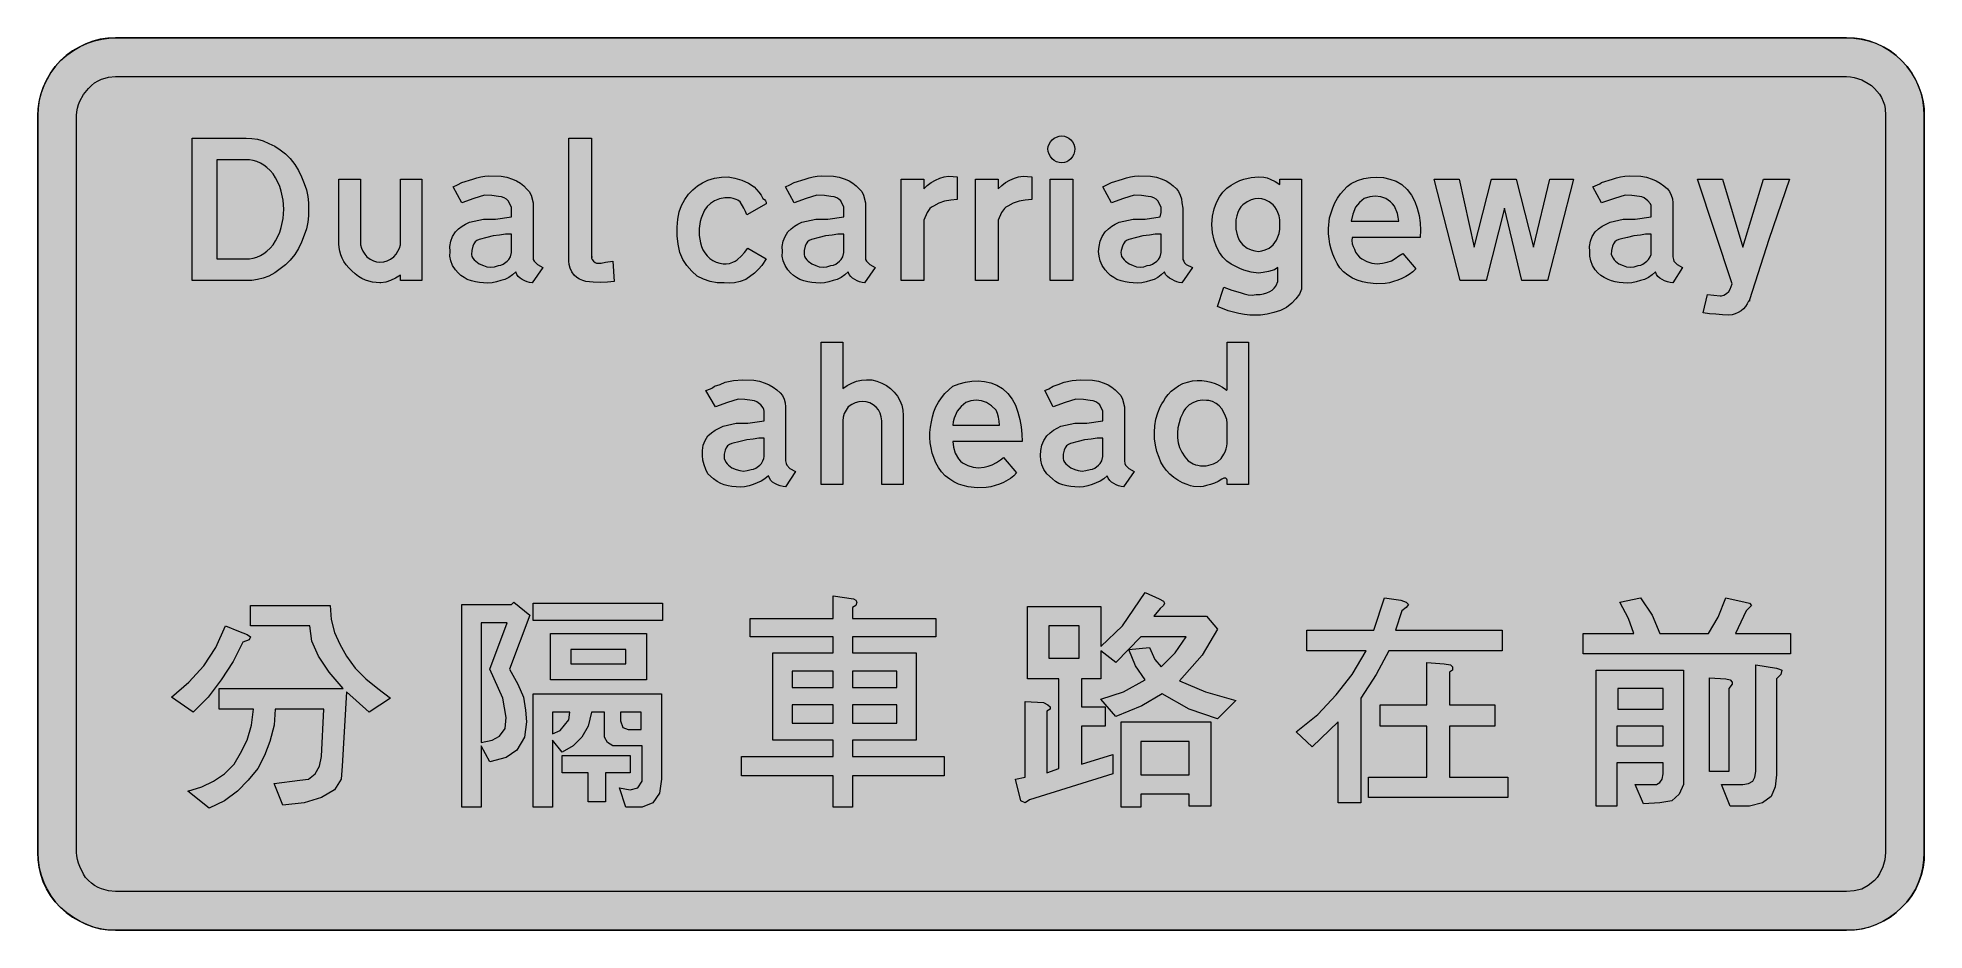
# Model space of a CAD drawing. Header units: metres. Extents: x 22 to 546, y 13 to 261.
import ezdxf

# ---------------------------------------------------------------- set-up
doc = ezdxf.new("R2010")
doc.units = ezdxf.units.M
for name, color, linetype, true_color in [('FILL_BLUE_0000FF', 7, 'Continuous', 0x0000ff), ('FILL_WHITE_FFFFFF', 7, 'Continuous', 0xffffff), ('STROKE_BLUE_0000FF', 7, 'Continuous', 0x0000ff), ('STROKE_WHITE_FFFFFF', 7, 'Continuous', 0xffffff)]:
    doc.layers.add(name, color=color, linetype=linetype, true_color=true_color)

msp = doc.modelspace()

# ---------------------------------------------------------------- hatches: boundary and pattern name
at = {"layer": 'FILL_BLUE_0000FF', "true_color": 0x0000ff}
h = msp.add_hatch(color=7, dxfattribs=at)
h.dxf.hatch_style = 1
h.paths.add_polyline_path([(524.55, 250.2), (525.63, 250.14), (526.65, 249.97), (528.75, 249.3), (530.55, 248.32), (531.45, 247.7), (532.35, 246.9), (533.66, 245.33), (534.25, 244.37), (534.75, 243.3), (535.1, 242.35), (535.28, 241.35), (535.35, 239.4), (535.35, 34.5), (535.18, 32.48), (534.64, 30.49), (533.7, 28.55), (533.08, 27.61), (532.35, 26.7), (530.55, 25.39), (528.75, 24.3), (526.65, 23.89), (524.55, 23.7), (43.35, 23.7), (41.46, 23.87), (39.49, 24.41), (38.51, 24.83), (37.57, 25.35), (36.68, 25.97), (35.85, 26.7), (35.05, 27.6), (34.43, 28.54), (33.45, 30.6), (33.06, 31.55), (32.77, 32.55), (32.61, 33.55), (32.55, 34.5), (32.55, 239.4), (32.61, 240.41), (32.77, 241.42), (33.04, 242.41), (33.41, 243.38), (34.45, 245.22), (35.85, 246.9), (36.68, 247.73), (37.57, 248.43), (38.51, 249), (39.49, 249.45), (40.48, 249.79), (41.46, 250.02), (43.35, 250.2), (524.55, 250.2)])
at = {"layer": 'FILL_WHITE_FFFFFF', "true_color": 0xffffff}
h = msp.add_hatch(color=7, dxfattribs=at)
h.dxf.hatch_style = 1
h.paths.add_polyline_path([(526.58, 260.89), (528.6, 260.59), (530.63, 260.11), (532.65, 259.5), (534.62, 258.54), (536.48, 257.44), (538.22, 256.17), (539.85, 254.7), (541.36, 253.02), (542.7, 251.17), (543.82, 249.22), (544.65, 247.2), (545.39, 245.18), (545.85, 243.19), (546.08, 241.25), (546.15, 239.4), (546.15, 34.5), (546.08, 32.48), (545.85, 30.45), (545.39, 28.43), (544.65, 26.4), (543.82, 24.43), (542.7, 22.57), (541.36, 20.83), (539.85, 19.2), (538.22, 17.73), (536.48, 16.46), (534.62, 15.36), (532.65, 14.4), (530.63, 13.66), (528.6, 13.2), (526.58, 12.97), (524.55, 12.9), (43.35, 12.9), (41.5, 12.97), (39.56, 13.2), (37.57, 13.66), (35.55, 14.4), (33.58, 15.36), (31.69, 16.46), (29.85, 17.73), (28.05, 19.2), (26.58, 20.83), (25.31, 22.57), (24.21, 24.43), (23.25, 26.4), (22.64, 28.43), (22.16, 30.45), (21.86, 32.48), (21.75, 34.5), (21.75, 239.4), (21.86, 241.25), (22.16, 243.19), (22.64, 245.18), (23.25, 247.2), (24.21, 249.22), (25.31, 251.17), (26.58, 253.02), (28.05, 254.7), (29.85, 256.17), (31.69, 257.44), (33.58, 258.54), (35.55, 259.5), (37.57, 260.11), (39.56, 260.59), (41.5, 260.89), (43.35, 261), (524.55, 261), (526.58, 260.89)])
h = msp.add_hatch(color=7, dxfattribs=at)
h.dxf.hatch_style = 1
h.paths.add_polyline_path([(82.8, 232.8), (84.38, 232.34), (85.95, 231.6), (87.65, 230.82), (89.18, 229.84), (90.59, 228.69), (91.95, 227.4), (93.19, 225.77), (94.24, 224.06), (95.11, 222.3), (95.85, 220.5), (96.42, 218.7), (96.79, 216.9), (96.99, 215.1), (97.05, 213.3), (96.99, 211.5), (96.79, 209.7), (96.42, 207.9), (95.85, 206.1), (95.11, 204.18), (94.24, 202.42), (93.19, 200.78), (91.95, 199.2), (90.59, 197.91), (89.18, 196.72), (87.65, 195.66), (85.95, 194.7), (84.38, 194.13), (82.8, 193.76), (81.23, 193.56), (79.65, 193.5), (64.65, 193.5), (64.65, 233.1), (79.65, 233.1), (81.23, 233.03), (82.8, 232.8)])
h.paths.add_polyline_path([(71.55, 199.5), (79.65, 199.5), (80.66, 199.56), (81.67, 199.73), (82.66, 200.02), (83.63, 200.44), (84.57, 200.98), (85.47, 201.65), (86.34, 202.46), (87.15, 203.4), (87.88, 204.55), (88.5, 205.75), (89.02, 206.98), (89.44, 208.24), (89.98, 210.78), (90.15, 213.3), (89.98, 215.82), (89.44, 218.36), (89.02, 219.62), (88.5, 220.85), (87.88, 222.05), (87.15, 223.2), (86.34, 224.14), (85.47, 224.95), (84.57, 225.62), (83.63, 226.16), (82.66, 226.58), (81.67, 226.87), (80.66, 227.04), (79.65, 227.1), (71.55, 227.1), (71.55, 199.5)], flags=16)
h = msp.add_hatch(color=7, dxfattribs=at)
h.dxf.hatch_style = 1
h.paths.add_polyline_path([(175.7, 199.7), (175.84, 199.39), (176.25, 198.9), (176.74, 198.49), (177.05, 198.35), (177.45, 198.3), (178.39, 198.34), (179.55, 198.6), (181.65, 198.9), (181.95, 193.2), (180.1, 193.03), (178.16, 192.97), (176.17, 193.03), (174.15, 193.2), (173.25, 193.48), (172.39, 193.87), (171.58, 194.38), (170.85, 195), (170.24, 195.95), (169.76, 196.95), (169.46, 197.95), (169.35, 198.9), (169.35, 233.1), (175.65, 233.1), (175.65, 200.1), (175.7, 199.7)])
h = msp.add_hatch(color=7, dxfattribs=at)
h.dxf.hatch_style = 1
h.paths.add_polyline_path([(309.97, 229.33), (309.74, 228.6), (309.39, 227.94), (308.93, 227.36), (308.38, 226.88), (307.77, 226.51), (307.12, 226.28), (306.45, 226.2), (305.68, 226.28), (304.95, 226.51), (304.29, 226.88), (303.71, 227.36), (303.23, 227.94), (302.86, 228.6), (302.63, 229.33), (302.55, 230.1), (302.63, 230.77), (302.86, 231.42), (303.23, 232.03), (303.71, 232.58), (304.29, 233.04), (304.95, 233.39), (305.68, 233.62), (306.45, 233.7), (307.12, 233.62), (307.77, 233.39), (308.38, 233.04), (308.92, 232.58), (309.39, 232.03), (309.74, 231.42), (309.97, 230.77), (310.05, 230.1), (309.97, 229.33)])
h = msp.add_hatch(color=7, dxfattribs=at)
h.dxf.hatch_style = 1
h.paths.add_polyline_path([(114.83, 193.08), (113.83, 193.31), (112.84, 193.65), (111.86, 194.1), (110.9, 194.67), (109.96, 195.37), (109.05, 196.2), (108.21, 197.01), (107.48, 197.88), (106.86, 198.78), (106.35, 199.73), (105.96, 200.69), (105.68, 201.68), (105.51, 202.69), (105.45, 203.7), (105.45, 221.7), (111.45, 221.7), (111.45, 203.4), (111.73, 202.5), (112.13, 201.64), (112.63, 200.83), (113.25, 200.1), (114.15, 199.49), (115.05, 199.01), (115.95, 198.71), (116.85, 198.6), (117.92, 198.71), (118.91, 199.01), (119.85, 199.49), (120.75, 200.1), (121.37, 200.83), (121.88, 201.64), (122.27, 202.5), (122.55, 203.4), (122.55, 221.7), (128.55, 221.7), (128.55, 193.5), (122.55, 193.5), (122.55, 195), (121.2, 194.14), (119.85, 193.5), (118.5, 193.09), (117.15, 192.9), (116.85, 192.9), (114.83, 193.08)])
h = msp.add_hatch(color=7, dxfattribs=at)
h.dxf.hatch_style = 1
h.paths.add_polyline_path([(158.48, 192.96), (157.8, 193.13), (157.13, 193.41), (156.45, 193.8), (155.83, 194.13), (155.33, 194.62), (154.93, 195.23), (154.65, 195.9), (153.7, 195.06), (152.66, 194.36), (151.57, 193.83), (150.45, 193.5), (149.28, 193.11), (148.05, 192.86), (146.82, 192.78), (145.65, 192.9), (144.53, 192.96), (143.4, 193.13), (142.28, 193.41), (141.15, 193.8), (140.25, 194.31), (139.39, 194.92), (138.58, 195.66), (137.85, 196.5), (137.07, 197.68), (136.54, 198.94), (136.29, 200.25), (136.35, 201.6), (136.29, 202.99), (136.54, 204.41), (137.07, 205.78), (137.85, 207), (138.75, 207.84), (139.69, 208.58), (140.68, 209.19), (141.75, 209.7), (145.65, 210.6), (148.95, 210.6), (153.45, 211.2), (153.45, 212.4), (153.45, 213.9), (152.55, 215.7), (152.04, 216.14), (151.43, 216.53), (150.69, 216.8), (149.85, 216.9), (148.01, 217.16), (145.95, 217.2), (142.95, 216.3), (139.65, 215.1), (137.25, 219.6), (138.45, 220.09), (139.65, 220.8), (142.65, 221.7), (143.78, 222.09), (144.9, 222.37), (146.03, 222.54), (147.15, 222.6), (150.56, 222.49), (152.17, 222.22), (153.75, 221.7), (154.87, 221.19), (155.93, 220.57), (156.87, 219.84), (157.65, 219), (158.4, 218.22), (158.89, 217.27), (159.45, 215.1), (159.45, 212.1), (159.45, 209.1), (159.45, 200.1), (159.49, 199.39), (159.75, 198.9), (160.65, 198), (162.15, 197.1), (159.15, 192.9), (158.48, 192.96)])
h.paths.add_polyline_path([(147.64, 197.25), (148.73, 197.36), (149.85, 197.7), (150.52, 197.8), (151.16, 198.07), (152.25, 198.9), (152.7, 199.39), (153.15, 200.1), (153.45, 201.3), (153.45, 206.4), (151.8, 206.36), (150.15, 206.1), (148.35, 205.91), (146.55, 205.5), (144.45, 204.9), (143.83, 204.62), (143.33, 204.23), (142.93, 203.72), (142.65, 203.1), (142.39, 201.9), (142.35, 200.7), (142.45, 200.21), (142.73, 199.69), (143.11, 199.22), (143.55, 198.9), (144.49, 198.19), (145.65, 197.7), (146.6, 197.36), (147.64, 197.25)], flags=16)
h = msp.add_hatch(color=7, dxfattribs=at)
h.dxf.hatch_style = 1
h.paths.add_polyline_path([(212.25, 198.14), (213.15, 198.11), (214.05, 198.26), (214.95, 198.6), (215.58, 198.88), (216.15, 199.27), (217.35, 200.4), (218.25, 201.34), (219.15, 202.5), (224.25, 199.5), (223.05, 197.7), (222.11, 196.65), (220.95, 195.6), (218.55, 193.8), (216.98, 193.24), (215.44, 192.9), (213.95, 192.79), (212.55, 192.9), (211.55, 192.84), (210.58, 192.89), (208.69, 193.24), (206.85, 193.87), (205.05, 194.7), (203.54, 196.11), (202.2, 197.66), (201.08, 199.38), (200.25, 201.3), (199.73, 203.6), (199.5, 205.95), (199.49, 208.3), (199.65, 210.6), (200.03, 212.56), (200.7, 214.39), (201.59, 216.04), (202.65, 217.5), (203.83, 218.74), (205.13, 219.79), (206.53, 220.66), (208.05, 221.4), (209.9, 221.96), (211.8, 222.26), (213.7, 222.29), (215.55, 222), (217.51, 221.43), (219.3, 220.61), (220.87, 219.51), (221.55, 218.85), (222.15, 218.1), (222.86, 217.2), (223.35, 216.3), (223.74, 216.02), (224.03, 215.66), (224.19, 215.25), (224.25, 214.8), (218.85, 211.8), (218.53, 212.7), (218.06, 213.6), (217.05, 215.4), (216.34, 215.81), (215.85, 216), (215.06, 216.28), (214.28, 216.46), (212.74, 216.53), (211.25, 216.25), (209.85, 215.7), (208.79, 214.96), (207.86, 214.09), (207.11, 213.04), (206.55, 211.8), (206.16, 210.89), (205.87, 209.95), (205.58, 208.01), (205.62, 206.02), (205.95, 204), (206.24, 203), (206.67, 202.05), (207.21, 201.17), (207.86, 200.36), (208.61, 199.66), (209.45, 199.06), (210.37, 198.61), (211.35, 198.3), (212.25, 198.14)])
h = msp.add_hatch(color=7, dxfattribs=at)
h.dxf.hatch_style = 1
h.paths.add_polyline_path([(250.88, 192.96), (250.2, 193.13), (249.53, 193.41), (248.85, 193.8), (248.23, 194.13), (247.73, 194.62), (247.33, 195.23), (247.05, 195.9), (246.1, 195.06), (245.06, 194.36), (243.97, 193.83), (242.85, 193.5), (241.68, 193.11), (240.45, 192.86), (239.22, 192.78), (238.05, 192.9), (236.93, 192.96), (235.8, 193.13), (234.68, 193.41), (233.55, 193.8), (232.65, 194.31), (231.79, 194.92), (230.98, 195.66), (230.25, 196.5), (229.47, 197.68), (228.94, 198.94), (228.69, 200.25), (228.75, 201.6), (228.69, 202.99), (228.94, 204.41), (229.47, 205.78), (230.25, 207), (231.15, 207.84), (232.09, 208.58), (233.08, 209.19), (234.15, 209.7), (238.05, 210.6), (241.35, 210.6), (245.85, 211.2), (245.85, 212.4), (245.85, 213.9), (244.95, 215.7), (244.44, 216.14), (243.83, 216.53), (243.09, 216.8), (242.25, 216.9), (240.41, 217.16), (238.35, 217.2), (235.35, 216.3), (232.05, 215.1), (229.65, 219.6), (230.85, 220.09), (232.05, 220.8), (235.05, 221.7), (236.18, 222.09), (237.3, 222.37), (238.43, 222.54), (239.55, 222.6), (242.96, 222.49), (244.57, 222.22), (246.15, 221.7), (247.27, 221.19), (248.33, 220.57), (249.27, 219.84), (250.05, 219), (250.8, 218.22), (251.29, 217.27), (251.85, 215.1), (251.85, 212.1), (251.85, 209.1), (251.85, 200.1), (251.89, 199.39), (252.15, 198.9), (253.05, 198), (254.55, 197.1), (251.55, 192.9), (250.88, 192.96)])
h.paths.add_polyline_path([(240.04, 197.25), (241.13, 197.36), (242.25, 197.7), (242.92, 197.8), (243.56, 198.07), (244.65, 198.9), (245.1, 199.39), (245.55, 200.1), (245.85, 201.3), (245.85, 206.4), (244.2, 206.36), (242.55, 206.1), (240.75, 205.91), (238.95, 205.5), (236.85, 204.9), (236.23, 204.62), (235.73, 204.23), (235.33, 203.72), (235.05, 203.1), (234.79, 201.9), (234.75, 200.7), (234.85, 200.21), (235.13, 199.69), (235.51, 199.22), (235.95, 198.9), (236.89, 198.19), (238.05, 197.7), (239, 197.36), (240.04, 197.25)], flags=16)
h = msp.add_hatch(color=7, dxfattribs=at)
h.dxf.hatch_style = 1
h.paths.add_polyline_path([(269.01, 219.89), (270.08, 220.72), (271.26, 221.45), (272.55, 222), (273.72, 222.34), (274.95, 222.49), (276.18, 222.46), (277.35, 222.3), (277.35, 216), (275.56, 215.89), (273.83, 215.55), (272.2, 214.99), (270.75, 214.2), (270.17, 213.92), (269.74, 213.52), (268.95, 212.4), (268.05, 210.3), (268.05, 193.5), (261.75, 193.5), (261.75, 221.7), (268.05, 221.7), (268.05, 219), (269.01, 219.89)])
h = msp.add_hatch(color=7, dxfattribs=at)
h.dxf.hatch_style = 1
h.paths.add_polyline_path([(289.71, 219.89), (290.78, 220.72), (291.96, 221.45), (293.25, 222), (294.42, 222.34), (295.65, 222.49), (296.88, 222.46), (298.05, 222.3), (298.05, 216), (296.26, 215.89), (294.53, 215.55), (292.9, 214.99), (291.45, 214.2), (290.87, 213.92), (290.44, 213.52), (289.65, 212.4), (288.75, 210.3), (288.75, 193.5), (282.45, 193.5), (282.45, 221.7), (288.75, 221.7), (288.75, 219), (289.71, 219.89)])
h = msp.add_hatch(color=7, dxfattribs=at)
h.dxf.hatch_style = 1
h.paths.add_polyline_path([(303.15, 193.5), (303.15, 221.7), (309.45, 221.7), (309.45, 193.5), (303.15, 193.5)])
h = msp.add_hatch(color=7, dxfattribs=at)
h.dxf.hatch_style = 1
h.paths.add_polyline_path([(339.08, 192.96), (338.4, 193.13), (337.73, 193.41), (337.05, 193.8), (336.38, 194.13), (335.78, 194.62), (335.28, 195.23), (334.95, 195.9), (334.05, 195.06), (333.11, 194.36), (332.12, 193.83), (331.05, 193.5), (329.88, 193.11), (328.65, 192.86), (327.42, 192.78), (326.25, 192.9), (325.13, 192.96), (324, 193.13), (322.88, 193.41), (321.75, 193.8), (320.85, 194.31), (319.99, 194.92), (319.18, 195.66), (318.45, 196.5), (317.66, 197.68), (317.1, 198.94), (316.76, 200.25), (316.65, 201.6), (316.76, 202.99), (317.1, 204.41), (317.66, 205.78), (318.45, 207), (319.35, 207.84), (320.29, 208.58), (321.28, 209.19), (322.35, 209.7), (326.25, 210.6), (329.55, 210.6), (333.75, 211.2), (334.05, 212.4), (334.05, 213.9), (333.15, 215.7), (332.64, 216.14), (332.03, 216.53), (331.29, 216.8), (330.45, 216.9), (328.61, 217.16), (326.55, 217.2), (323.55, 216.3), (320.25, 215.1), (317.85, 219.6), (318.94, 220.09), (320.25, 220.8), (323.25, 221.7), (324.38, 222.09), (325.5, 222.37), (326.63, 222.54), (327.75, 222.6), (331.05, 222.49), (332.73, 222.22), (334.35, 221.7), (335.42, 221.19), (336.41, 220.57), (337.35, 219.84), (338.25, 219), (338.86, 218.22), (339.34, 217.27), (339.64, 216.22), (339.75, 215.1), (340.01, 213.6), (340.05, 212.1), (340.05, 209.1), (340.05, 200.1), (340.09, 199.39), (340.35, 198.9), (340.54, 198.45), (340.95, 198), (342.75, 197.1), (339.75, 192.9), (339.08, 192.96)])
h.paths.add_polyline_path([(328.2, 197.25), (329.2, 197.36), (330.15, 197.7), (330.95, 197.8), (331.61, 198.07), (332.85, 198.9), (333.3, 199.39), (333.75, 200.1), (334.05, 201.3), (334.05, 206.4), (332.4, 206.36), (330.75, 206.1), (328.95, 205.91), (327.15, 205.5), (325.05, 204.9), (324.43, 204.62), (323.93, 204.23), (323.53, 203.72), (323.25, 203.1), (322.88, 201.9), (322.83, 201.33), (322.95, 200.7), (323.05, 200.21), (323.33, 199.69), (323.71, 199.22), (324.15, 198.9), (325.09, 198.19), (326.25, 197.7), (327.2, 197.36), (328.2, 197.25)], flags=16)
h = msp.add_hatch(color=7, dxfattribs=at)
h.dxf.hatch_style = 1
h.paths.add_polyline_path([(373.05, 221.7), (373.05, 192.3), (373.05, 191.7), (373.05, 191.1), (372.44, 189.75), (371.51, 188.44), (370.31, 187.18), (368.85, 186), (367.18, 185.21), (365.36, 184.61), (363.49, 184.19), (361.65, 183.9), (360.17, 183.84), (358.68, 183.9), (357.17, 184.05), (355.65, 184.31), (352.62, 185.12), (349.65, 186.3), (351.45, 191.7), (353.7, 190.84), (355.95, 190.2), (357.08, 189.81), (358.2, 189.56), (359.33, 189.48), (360.45, 189.6), (361.53, 189.66), (362.52, 189.82), (363.41, 190.07), (364.2, 190.43), (364.87, 190.86), (365.43, 191.37), (365.86, 191.95), (366.15, 192.6), (366.3, 192.79), (366.45, 193.2), (366.45, 193.8), (366.45, 196.5), (366.45, 197.1), (365.55, 196.5), (363.83, 195.98), (362.4, 195.71), (361.05, 195.6), (359.03, 195.82), (357, 196.36), (355.88, 196.81), (354.75, 197.4), (353.52, 198.06), (352.33, 198.93), (351.21, 200.02), (350.21, 201.34), (349.37, 202.89), (348.72, 204.7), (348.3, 206.76), (348.15, 209.1), (348.3, 211.42), (348.72, 213.46), (349.37, 215.23), (350.21, 216.75), (351.21, 218.05), (352.33, 219.14), (353.52, 220.05), (354.75, 220.8), (355.88, 221.3), (357, 221.67), (359.03, 222.11), (361.05, 222.3), (362.59, 222.23), (363.45, 222.05), (364.35, 221.7), (365.7, 221.06), (367.05, 220.2), (367.05, 221.7), (373.05, 221.7)])
h.paths.add_polyline_path([(359.06, 215.92), (357.9, 215.4), (356.74, 214.54), (356.21, 213.96), (355.73, 213.26), (355.33, 212.44), (355.02, 211.48), (354.82, 210.37), (354.75, 209.1), (354.82, 207.78), (355.02, 206.62), (355.33, 205.62), (355.73, 204.76), (356.21, 204.04), (356.74, 203.43), (357.9, 202.54), (359.06, 202), (360.07, 201.72), (361.05, 201.6), (361.99, 201.72), (362.95, 202), (364.05, 202.54), (365.15, 203.43), (365.66, 204.04), (366.11, 204.76), (366.5, 205.62), (366.79, 206.62), (366.98, 207.78), (367.05, 209.1), (366.98, 210.37), (366.79, 211.48), (366.5, 212.44), (366.11, 213.26), (365.66, 213.96), (365.15, 214.54), (364.05, 215.4), (362.95, 215.92), (361.99, 216.19), (361.05, 216.3), (360.07, 216.19), (359.06, 215.92)], flags=16)
h = msp.add_hatch(color=7, dxfattribs=at)
h.dxf.hatch_style = 1
h.paths.add_polyline_path([(388.54, 193.61), (387.17, 194.21), (385.95, 195), (384.71, 195.96), (383.7, 197.02), (382.91, 198.21), (382.35, 199.5), (381.74, 200.86), (381.27, 202.25), (380.93, 203.66), (380.7, 205.09), (380.59, 206.53), (380.58, 207.98), (380.85, 210.9), (381.24, 212.35), (381.75, 213.75), (382.35, 215.1), (383.06, 216.37), (383.87, 217.57), (384.77, 218.66), (385.77, 219.64), (386.85, 220.5), (388.58, 221.29), (390.36, 221.85), (392.18, 222.17), (394.01, 222.26), (395.83, 222.11), (397.61, 221.72), (399.32, 221.09), (400.95, 220.2), (402.41, 218.79), (403.61, 217.24), (404.54, 215.52), (405.15, 213.6), (405.71, 211.58), (406.05, 209.55), (406.16, 207.52), (406.05, 205.5), (387.15, 205.5), (387.03, 204.6), (387.11, 203.74), (387.36, 202.93), (387.75, 202.2), (388.08, 201.36), (388.58, 200.62), (389.18, 200.01), (389.85, 199.5), (391.2, 198.76), (392.59, 198.34), (394.03, 198.19), (395.55, 198.3), (396.84, 198.59), (398.03, 199.01), (399.09, 199.61), (400.05, 200.4), (401.25, 201), (404.85, 196.8), (403.95, 195.96), (403.01, 195.22), (402.02, 194.61), (400.95, 194.1), (399.81, 193.59), (398.65, 193.2), (397.46, 192.9), (396.26, 192.71), (393.82, 192.62), (391.35, 192.9), (389.96, 193.19), (388.54, 193.61)])
h.paths.add_polyline_path([(399.95, 211.08), (399.68, 212.1), (398.85, 214.2), (398.35, 214.82), (397.76, 215.36), (396.45, 216.3), (395.05, 216.81), (393.56, 216.97), (392.02, 216.81), (390.45, 216.3), (389.14, 215.21), (388.05, 213.9), (387.34, 211.95), (386.85, 210), (400.05, 210), (399.95, 211.08)], flags=16)
h = msp.add_hatch(color=7, dxfattribs=at)
h.dxf.hatch_style = 1
h.paths.add_polyline_path([(421.05, 202.8), (425.85, 221.7), (429.45, 221.7), (432.75, 221.7), (437.55, 202.8), (442.05, 221.7), (448.65, 221.7), (441.45, 193.5), (434.25, 193.5), (429.45, 213.6), (424.35, 193.5), (417.15, 193.5), (409.95, 221.7), (416.85, 221.7), (421.05, 202.8)])
h = msp.add_hatch(color=7, dxfattribs=at)
h.dxf.hatch_style = 1
h.paths.add_polyline_path([(475.53, 192.96), (474.75, 193.13), (473.97, 193.41), (473.25, 193.8), (472.63, 194.13), (472.13, 194.62), (471.73, 195.23), (471.45, 195.9), (470.5, 195.06), (469.46, 194.36), (468.37, 193.83), (467.25, 193.5), (466.08, 193.11), (464.85, 192.86), (463.62, 192.78), (462.45, 192.9), (461.33, 192.96), (460.24, 193.13), (459.2, 193.41), (458.25, 193.8), (457.18, 194.31), (456.23, 194.92), (455.38, 195.66), (454.65, 196.5), (453.91, 197.68), (453.45, 198.94), (453.22, 200.25), (453.15, 201.6), (453.09, 202.99), (453.34, 204.41), (453.87, 205.78), (454.65, 207), (455.6, 207.84), (456.64, 208.58), (457.73, 209.19), (458.85, 209.7), (462.45, 210.6), (465.75, 210.6), (470.25, 211.2), (470.25, 212.4), (470.25, 213.9), (470.19, 214.35), (470.03, 214.8), (469.35, 215.7), (468.26, 216.53), (467.62, 216.8), (466.95, 216.9), (464.89, 217.16), (463.05, 217.2), (460.05, 216.3), (456.45, 215.1), (454.05, 219.6), (455.36, 220.09), (455.95, 220.4), (456.45, 220.8), (459.45, 221.7), (460.58, 222.09), (461.74, 222.37), (462.95, 222.54), (464.25, 222.6), (467.4, 222.49), (468.98, 222.22), (470.55, 221.7), (471.67, 221.19), (472.76, 220.57), (473.8, 219.84), (474.75, 219), (475.36, 218.22), (475.84, 217.27), (476.14, 216.22), (476.25, 215.1), (476.25, 212.1), (476.25, 209.1), (476.25, 200.1), (476.4, 199.39), (476.55, 198.9), (477.45, 198), (478.95, 197.1), (476.25, 192.9), (475.53, 192.96)])
h.paths.add_polyline_path([(464.44, 197.25), (465.53, 197.36), (466.65, 197.7), (467.32, 197.8), (467.96, 198.07), (469.05, 198.9), (469.5, 199.39), (469.95, 200.1), (470.21, 200.7), (470.25, 201.3), (470.25, 206.4), (468.64, 206.36), (467.25, 206.1), (465.45, 205.91), (463.65, 205.5), (462.34, 205.2), (461.25, 204.9), (460.63, 204.62), (460.13, 204.23), (459.73, 203.72), (459.45, 203.1), (459.19, 201.9), (459.15, 200.7), (459.64, 199.69), (459.95, 199.22), (460.35, 198.9), (461.29, 198.19), (462.45, 197.7), (463.4, 197.36), (464.44, 197.25)], flags=16)
h = msp.add_hatch(color=7, dxfattribs=at)
h.dxf.hatch_style = 1
h.paths.add_polyline_path([(492.75, 192.6), (483.15, 221.7), (490.05, 221.7), (495.75, 202.8), (501.45, 221.7), (508.65, 221.7), (502.95, 204.9), (497.55, 188.1), (497.55, 187.8), (497.25, 187.8), (496.94, 187.03), (496.49, 186.3), (495.91, 185.64), (495.23, 185.06), (494.46, 184.58), (493.62, 184.21), (492.75, 183.98), (491.85, 183.9), (490.05, 183.94), (488.25, 184.2), (486.45, 184.24), (484.65, 184.5), (485.85, 189.6), (489.45, 189.3), (489.75, 189.3), (490.46, 189.45), (491.18, 189.86), (491.78, 190.44), (492.15, 191.1), (492.75, 192.6)])
h = msp.add_hatch(color=7, dxfattribs=at)
h.dxf.hatch_style = 1
h.paths.add_polyline_path([(256.24, 155.59), (255.93, 156.61), (255.43, 157.53), (254.78, 158.32), (253.98, 158.98), (253.06, 159.48), (252.04, 159.79), (250.95, 159.9), (250, 159.79), (249, 159.49), (248, 159.01), (247.05, 158.4), (246.44, 157.5), (245.96, 156.56), (245.66, 155.57), (245.55, 154.5), (245.55, 136.8), (239.55, 136.8), (239.55, 176.4), (245.55, 176.4), (245.55, 163.5), (246.73, 164.33), (248, 165), (249.34, 165.5), (250.73, 165.82), (252.14, 165.95), (253.57, 165.86), (254.98, 165.55), (256.35, 165), (257.64, 164.34), (258.81, 163.51), (259.83, 162.52), (260.7, 161.4), (261.4, 160.17), (261.92, 158.84), (262.24, 157.44), (262.35, 156), (262.35, 136.8), (256.35, 136.8), (256.35, 154.5), (256.24, 155.59)])
h = msp.add_hatch(color=7, dxfattribs=at)
h.dxf.hatch_style = 1
h.paths.add_polyline_path([(348.86, 137.17), (347.77, 136.78), (346.65, 136.5), (345.75, 136.24), (344.85, 136.2), (343.05, 136.27), (342.15, 136.45), (341.25, 136.8), (339.93, 137.32), (338.68, 137.97), (337.52, 138.75), (336.45, 139.65), (335.5, 140.66), (334.67, 141.78), (333.98, 142.99), (333.45, 144.3), (332.86, 146.01), (332.44, 147.77), (332.2, 149.55), (332.14, 151.35), (332.26, 153.15), (332.56, 154.93), (333.06, 156.69), (333.75, 158.4), (334.2, 159.26), (334.65, 159.9), (335.27, 160.9), (336, 161.85), (336.84, 162.73), (337.8, 163.54), (338.87, 164.24), (340.05, 164.84), (341.34, 165.29), (342.75, 165.6), (344.08, 165.74), (345.38, 165.73), (346.64, 165.58), (347.85, 165.3), (349, 164.91), (350.09, 164.42), (351.11, 163.84), (352.05, 163.2), (352.1, 163.03), (352.2, 162.97), (352.3, 163.03), (352.35, 163.2), (352.35, 176.4), (358.35, 176.4), (358.35, 136.8), (352.35, 136.8), (352.35, 138), (352.31, 138.3), (352.05, 138.6), (351.45, 138.6), (350.85, 138.3), (349.9, 137.68), (348.86, 137.17)])
h.paths.add_polyline_path([(349.69, 143.14), (350.67, 144.01), (351.45, 145.2), (351.84, 145.92), (352.13, 146.7), (352.29, 147.48), (352.35, 148.2), (352.35, 153.9), (352.24, 154.85), (351.94, 155.85), (351.46, 156.85), (350.85, 157.8), (350.12, 158.64), (349.28, 159.34), (348.32, 159.87), (347.25, 160.2), (346.65, 160.2), (345.48, 160.27), (344.25, 160.05), (343.02, 159.61), (341.85, 159), (340.84, 157.91), (340.37, 157.27), (340.05, 156.6), (339.45, 155.32), (338.99, 153.98), (338.69, 152.6), (338.55, 151.2), (338.58, 149.8), (338.78, 148.42), (339.17, 147.08), (339.75, 145.8), (340.65, 144.49), (341.55, 143.4), (342.9, 142.57), (343.58, 142.3), (344.25, 142.2), (344.97, 142.03), (345.75, 141.97), (346.53, 142.03), (347.25, 142.2), (348.54, 142.54), (349.69, 143.14)], flags=16)
h = msp.add_hatch(color=7, dxfattribs=at)
h.dxf.hatch_style = 1
h.paths.add_polyline_path([(228.93, 136.26), (228.15, 136.42), (227.37, 136.71), (226.65, 137.1), (226.03, 137.43), (225.53, 137.92), (225.13, 138.53), (224.85, 139.2), (223.9, 138.4), (222.86, 137.77), (220.65, 136.8), (219.48, 136.41), (218.25, 136.16), (217.02, 136.08), (215.85, 136.2), (214.73, 136.26), (213.64, 136.42), (212.6, 136.71), (211.65, 137.1), (210.58, 137.65), (209.63, 138.34), (208.05, 139.8), (207.44, 140.98), (206.96, 142.24), (206.66, 143.55), (206.55, 144.9), (206.49, 146.29), (206.74, 147.71), (207.27, 149.08), (208.05, 150.3), (209, 151.14), (210.04, 151.87), (211.13, 152.49), (212.25, 153), (215.85, 153.9), (219.15, 153.9), (223.65, 154.5), (223.65, 155.7), (223.65, 157.2), (223.59, 157.65), (223.43, 158.1), (222.75, 159), (221.66, 159.82), (221.02, 160.1), (220.35, 160.2), (218.29, 160.46), (216.45, 160.5), (213.45, 159.6), (210.15, 158.4), (207.45, 162.9), (208.76, 163.39), (209.35, 163.7), (209.85, 164.1), (211.46, 164.59), (212.85, 165.3), (215.14, 165.71), (217.65, 165.9), (220.8, 165.79), (222.38, 165.52), (223.95, 165), (225.07, 164.49), (226.16, 163.87), (227.2, 163.14), (228.15, 162.3), (228.76, 161.52), (229.24, 160.57), (229.54, 159.52), (229.65, 158.4), (229.65, 155.4), (229.65, 152.4), (229.65, 143.4), (229.8, 142.69), (229.95, 142.2), (230.85, 141.3), (232.35, 140.4), (229.65, 136.2), (228.93, 136.26)])
h.paths.add_polyline_path([(217.95, 140.55), (218.97, 140.66), (220.05, 141), (220.72, 141.1), (221.36, 141.38), (222.45, 142.2), (222.9, 142.69), (223.35, 143.4), (223.61, 144), (223.65, 144.6), (223.65, 149.7), (222.15, 149.66), (220.65, 149.4), (218.85, 149.21), (217.05, 148.8), (214.65, 148.2), (214.03, 147.92), (213.53, 147.52), (213.13, 147.02), (212.85, 146.4), (212.59, 145.2), (212.55, 144), (213.04, 142.99), (213.35, 142.52), (213.75, 142.2), (214.69, 141.49), (215.85, 141), (216.93, 140.66), (217.95, 140.55)], flags=16)
h = msp.add_hatch(color=7, dxfattribs=at)
h.dxf.hatch_style = 1
h.paths.add_polyline_path([(277.69, 136.91), (276.43, 137.51), (275.25, 138.3), (274.01, 139.26), (272.96, 140.32), (272.09, 141.51), (271.35, 142.8), (270.4, 145.55), (270.07, 146.96), (269.85, 148.39), (269.74, 149.83), (269.75, 151.28), (269.88, 152.74), (270.15, 154.2), (270.44, 155.65), (270.88, 157.05), (271.44, 158.41), (272.14, 159.71), (272.96, 160.94), (273.9, 162.09), (274.97, 163.15), (276.15, 164.1), (277.86, 164.79), (279.61, 165.27), (281.39, 165.54), (283.16, 165.6), (284.92, 165.43), (286.65, 165.03), (288.34, 164.39), (289.95, 163.5), (291.41, 162.09), (292.61, 160.54), (293.54, 158.82), (294.15, 156.9), (294.72, 154.87), (295.09, 152.85), (295.29, 150.82), (295.35, 148.8), (276.15, 148.8), (276.34, 147.15), (276.75, 145.5), (277.69, 143.92), (278.23, 143.31), (278.85, 142.8), (280.25, 142.06), (281.74, 141.64), (283.28, 141.49), (284.85, 141.6), (285.98, 141.89), (287.1, 142.31), (288.23, 142.91), (289.35, 143.7), (290.25, 144.3), (293.85, 140.1), (293.08, 139.26), (292.16, 138.52), (290.25, 137.4), (289.1, 136.89), (287.9, 136.5), (286.67, 136.2), (285.41, 136.01), (282.87, 135.92), (280.35, 136.2), (279, 136.49), (277.69, 136.91)])
h.paths.add_polyline_path([(288.99, 154.42), (288.83, 155.51), (288.54, 156.55), (288.15, 157.5), (286.91, 158.66), (285.45, 159.6), (284.05, 160.11), (282.6, 160.27), (281.15, 160.11), (279.75, 159.6), (278.44, 158.51), (277.35, 157.2), (276.52, 155.25), (276.25, 154.25), (276.15, 153.3), (289.05, 153.3), (288.99, 154.42)], flags=16)
h = msp.add_hatch(color=7, dxfattribs=at)
h.dxf.hatch_style = 1
h.paths.add_polyline_path([(322.88, 136.26), (322.2, 136.42), (321.53, 136.71), (320.85, 137.1), (320.23, 137.43), (319.73, 137.92), (319.33, 138.53), (319.05, 139.2), (318.1, 138.4), (317.06, 137.77), (314.85, 136.8), (313.68, 136.41), (312.45, 136.16), (311.22, 136.08), (310.05, 136.2), (308.93, 136.26), (307.8, 136.42), (306.68, 136.71), (305.55, 137.1), (304.65, 137.65), (303.79, 138.34), (302.25, 139.8), (301.46, 140.98), (300.9, 142.24), (300.56, 143.55), (300.45, 144.9), (300.56, 146.29), (300.9, 147.71), (301.46, 149.08), (302.25, 150.3), (303.15, 151.14), (304.09, 151.87), (305.08, 152.49), (306.15, 153), (310.05, 153.9), (313.35, 153.9), (317.85, 154.5), (317.85, 155.7), (317.85, 157.2), (316.95, 159), (316.44, 159.44), (315.83, 159.82), (315.09, 160.1), (314.25, 160.2), (312.41, 160.46), (310.35, 160.5), (307.35, 159.6), (304.05, 158.4), (301.65, 162.9), (302.85, 163.39), (304.05, 164.1), (305.44, 164.59), (307.05, 165.3), (309.3, 165.71), (311.55, 165.9), (314.96, 165.79), (316.57, 165.52), (318.15, 165), (319.27, 164.49), (320.33, 163.87), (321.27, 163.14), (322.05, 162.3), (322.8, 161.52), (323.29, 160.57), (323.85, 158.4), (323.85, 155.4), (323.85, 152.4), (323.85, 143.4), (323.89, 142.69), (324.15, 142.2), (325.05, 141.3), (326.55, 140.4), (323.55, 136.2), (322.88, 136.26)])
h.paths.add_polyline_path([(312.04, 140.55), (313.13, 140.66), (314.25, 141), (314.92, 141.1), (315.56, 141.38), (316.65, 142.2), (317.1, 142.69), (317.55, 143.4), (317.85, 144.6), (317.85, 149.7), (316.2, 149.66), (314.55, 149.4), (312.75, 149.21), (310.95, 148.8), (308.85, 148.2), (308.23, 147.92), (307.73, 147.52), (307.33, 147.02), (307.05, 146.4), (306.79, 145.2), (306.75, 144), (306.85, 143.51), (307.13, 142.99), (307.51, 142.52), (307.95, 142.2), (308.89, 141.49), (310.05, 141), (311, 140.66), (312.04, 140.55)], flags=16)
h = msp.add_hatch(color=7, dxfattribs=at)
h.dxf.hatch_style = 1
h.paths.add_polyline_path([(249.45, 104.1), (249.15, 103.2), (248.25, 102.6), (248.25, 99.6), (271.35, 99.6), (271.35, 94.5), (248.25, 94.5), (248.25, 90), (265.95, 90), (265.95, 65.7), (248.25, 65.7), (248.25, 61.2), (273.75, 61.2), (273.75, 55.8), (248.25, 55.8), (248.25, 47.1), (242.85, 47.1), (242.85, 55.8), (217.35, 55.8), (217.35, 61.2), (242.85, 61.2), (242.85, 65.7), (226.05, 65.7), (226.05, 90), (242.85, 90), (242.85, 94.5), (219.75, 94.5), (219.75, 99.6), (242.85, 99.6), (242.85, 105.9), (248.55, 105), (249.15, 104.7), (249.45, 104.1)])
h.paths.add_polyline_path([(242.85, 80.4), (242.85, 84.9), (231.45, 84.9), (231.45, 80.4), (242.85, 80.4)], flags=16)
h.paths.add_polyline_path([(231.45, 70.5), (242.85, 70.5), (242.85, 75.6), (231.45, 75.6), (231.45, 70.5)], flags=16)
h.paths.add_polyline_path([(248.25, 84.9), (248.25, 80.4), (260.55, 80.4), (260.55, 84.9), (248.25, 84.9)], flags=16)
h.paths.add_polyline_path([(260.55, 75.6), (248.25, 75.6), (248.25, 70.5), (260.55, 70.5), (260.55, 75.6)], flags=16)
h = msp.add_hatch(color=7, dxfattribs=at)
h.dxf.hatch_style = 1
h.paths.add_polyline_path([(317.25, 102.9), (317.25, 91.8), (323.25, 97.5), (329.55, 106.8), (333.45, 105), (334.65, 104.4), (334.95, 103.8), (334.65, 103.2), (333.75, 102.3), (331.95, 100.2), (346.65, 100.2), (349.65, 96.6), (345.45, 89.4), (339.15, 82.2), (346.35, 79.2), (354.75, 76.8), (349.65, 71.7), (341.85, 74.4), (334.35, 78.6), (328.65, 75.3), (321.45, 72.3), (317.25, 77.1), (323.55, 79.2), (329.55, 82.5), (326.85, 86.4), (325.05, 90.9), (330.75, 91.5), (332.25, 88.2), (334.05, 86.1), (337.95, 90), (340.95, 94.5), (328.35, 94.5), (321.45, 87.3), (317.25, 90.6), (317.25, 82.8), (311.85, 82.8), (311.85, 75), (318.45, 75), (318.45, 69.6), (311.85, 69.6), (311.85, 59.1), (320.55, 61.8), (320.55, 56.4), (297.45, 49.2), (296.25, 48.3), (295.05, 48.9), (293.55, 54.9), (296.25, 55.5), (296.25, 76.5), (301.35, 76.2), (302.55, 75.6), (303.15, 75), (303.15, 74.4), (302.25, 73.8), (302.25, 56.7), (305.55, 57.9), (305.55, 82.8), (296.85, 82.8), (296.85, 102.9), (317.25, 102.9)])
h.paths.add_polyline_path([(311.25, 97.5), (302.85, 97.5), (302.85, 88.5), (311.25, 88.5), (311.25, 97.5)], flags=16)
h = msp.add_hatch(color=7, dxfattribs=at)
h.dxf.hatch_style = 1
h.paths.add_polyline_path([(374.55, 96.3), (393.15, 96.3), (396.15, 105.3), (400.65, 104.7), (402.15, 104.1), (402.75, 103.5), (402.15, 102.6), (400.95, 101.7), (399.15, 96.3), (428.85, 96.3), (428.85, 90.6), (397.35, 90.6), (393.75, 84), (389.55, 77.4), (389.55, 48.3), (383.25, 48.3), (383.25, 70.8), (376.05, 63.9), (371.55, 68.1), (377.55, 72.9), (382.65, 78.3), (387.15, 84), (391.05, 90.6), (374.55, 90.6), (374.55, 96.3)])
h = msp.add_hatch(color=7, dxfattribs=at)
h.dxf.hatch_style = 1
h.paths.add_polyline_path([(463.95, 99.6), (461.55, 104.1), (467.25, 105.3), (470.55, 100.5), (472.65, 95.4), (486.15, 95.4), (488.85, 99.9), (490.95, 105.3), (496.35, 104.1), (497.55, 103.8), (498.15, 103.2), (497.55, 102.6), (496.65, 101.7), (493.65, 95.4), (508.95, 95.4), (508.95, 89.7), (451.35, 89.7), (451.35, 95.4), (465.45, 95.4), (463.95, 99.6)])
h = msp.add_hatch(color=7, dxfattribs=at)
h.dxf.hatch_style = 1
h.paths.add_polyline_path([(103.05, 103.2), (103.35, 99.3), (104.25, 95.7), (105.75, 92.4), (107.55, 89.1), (109.95, 85.8), (112.95, 82.8), (116.25, 80.1), (119.85, 77.4), (113.85, 73.5), (107.55, 79.2), (106.35, 58.5), (106.05, 54.9), (104.25, 51.9), (100.65, 49.8), (95.85, 48.3), (89.85, 47.7), (87.45, 53.7), (94.65, 54.6), (97.05, 54.9), (98.85, 56.4), (100.05, 58.5), (100.65, 61.2), (101.25, 74.4), (87.75, 74.4), (87.45, 69.9), (86.25, 65.4), (84.75, 61.5), (82.95, 57.9), (80.25, 54.6), (77.25, 51.6), (73.65, 48.9), (69.45, 46.8), (63.45, 51.6), (67.35, 52.8), (70.65, 54.3), (73.65, 56.4), (76.35, 59.1), (78.15, 62.1), (79.95, 65.7), (81.15, 69.9), (81.75, 74.4), (72.15, 74.4), (72.15, 80.1), (106.65, 80.1), (102.75, 84.6), (99.75, 89.1), (97.95, 93.3), (97.35, 97.5), (80.85, 97.5), (80.85, 103.2), (103.05, 103.2)])
h = msp.add_hatch(color=7, dxfattribs=at)
h.dxf.hatch_style = 1
h.paths.add_polyline_path([(154.05, 104.1), (158.55, 100.5), (152.85, 85.5), (155.25, 81.3), (156.75, 77.7), (157.35, 74.1), (157.65, 70.8), (157.05, 66.6), (154.95, 63), (151.95, 60.9), (147.45, 59.7), (145.05, 64.2), (145.05, 47.1), (139.65, 47.1), (139.65, 103.5), (153.45, 103.5), (154.05, 104.1)])
h.paths.add_polyline_path([(150.15, 66.9), (151.65, 69), (151.95, 72), (151.05, 77.4), (147.45, 85.5), (152.25, 98.4), (145.05, 98.4), (145.05, 65.1), (148.05, 65.7), (150.15, 66.9)], flags=16)
h = msp.add_hatch(color=7, dxfattribs=at)
h.dxf.hatch_style = 1
h.paths.add_polyline_path([(195.45, 103.8), (195.45, 99), (159.45, 99), (159.45, 103.8), (195.45, 103.8)])
h = msp.add_hatch(color=7, dxfattribs=at)
h.dxf.hatch_style = 1
h.paths.add_polyline_path([(79.95, 95.1), (80.85, 94.5), (80.55, 93.6), (78.75, 93), (76.05, 87.6), (72.75, 82.5), (69.15, 77.7), (64.95, 73.5), (58.95, 77.7), (63.75, 81.9), (67.95, 86.4), (71.25, 91.5), (73.95, 97.5), (77.55, 96), (79.95, 95.1)])
h = msp.add_hatch(color=7, dxfattribs=at)
h.dxf.hatch_style = 1
h.paths.add_polyline_path([(190.95, 82.5), (164.25, 82.5), (164.25, 95.4), (190.95, 95.4), (190.95, 82.5)])
h.paths.add_polyline_path([(185.25, 90.9), (169.95, 90.9), (169.95, 87), (185.25, 87), (185.25, 90.9)], flags=16)
h = msp.add_hatch(color=7, dxfattribs=at)
h.dxf.hatch_style = 1
h.paths.add_polyline_path([(394.95, 75.6), (407.85, 75.6), (407.85, 87.3), (412.65, 87), (414.45, 86.7), (415.05, 86.1), (415.05, 85.2), (414.15, 84.6), (414.15, 75.6), (426.75, 75.6), (426.75, 69.6), (414.15, 69.6), (414.15, 55.5), (430.35, 55.5), (430.35, 49.8), (391.65, 49.8), (391.65, 55.5), (407.85, 55.5), (407.85, 69.6), (394.95, 69.6), (394.95, 75.6)])
h = msp.add_hatch(color=7, dxfattribs=at)
h.dxf.hatch_style = 1
h.paths.add_polyline_path([(479.25, 53.4), (478.05, 50.7), (475.95, 48.9), (472.65, 48.3), (468.15, 48), (465.75, 53.4), (470.25, 53.4), (471.75, 53.4), (472.65, 54), (473.25, 54.9), (473.55, 56.4), (473.55, 59.4), (460.65, 59.4), (460.65, 47.4), (454.95, 47.4), (454.95, 85.2), (479.25, 85.2), (479.25, 57.3), (479.25, 53.4)])
h.paths.add_polyline_path([(460.65, 69.6), (460.65, 64.2), (473.55, 64.2), (473.55, 69.6), (460.65, 69.6)], flags=16)
h.paths.add_polyline_path([(473.55, 80.1), (460.95, 80.1), (460.95, 74.4), (473.55, 74.4), (473.55, 80.1)], flags=16)
h = msp.add_hatch(color=7, dxfattribs=at)
h.dxf.hatch_style = 1
h.paths.add_polyline_path([(505.05, 85.8), (505.95, 85.5), (506.55, 85.2), (506.25, 84), (505.05, 82.8), (505.05, 56.1), (504.75, 52.8), (503.55, 50.1), (501.15, 48.3), (497.55, 47.4), (492.15, 47.4), (489.75, 53.4), (495.75, 53.4), (497.25, 53.7), (498.45, 54.3), (499.05, 55.5), (499.35, 57), (499.35, 86.7), (505.05, 85.8)])
h = msp.add_hatch(color=7, dxfattribs=at)
h.dxf.hatch_style = 1
h.paths.add_polyline_path([(490.95, 82.8), (492.15, 82.5), (492.75, 81.9), (492.75, 81.3), (491.85, 80.1), (491.85, 57), (486.45, 57), (486.45, 83.1), (490.95, 82.8)])
h = msp.add_hatch(color=7, dxfattribs=at)
h.dxf.hatch_style = 1
h.paths.add_polyline_path([(195.15, 54.9), (194.55, 51), (192.75, 48.3), (189.75, 47.1), (185.25, 47.1), (183.45, 52.5), (186.45, 51.9), (188.55, 52.5), (189.75, 54.3), (189.75, 57.6), (189.75, 64.2), (184.35, 64.2), (181.65, 64.2), (180.15, 65.1), (179.25, 66.6), (179.25, 69), (179.25, 73.5), (175.65, 73.5), (174.75, 69.6), (172.95, 66.6), (170.55, 64.2), (167.55, 62.4), (164.85, 65.7), (164.85, 47.1), (159.45, 47.1), (159.45, 78.6), (195.15, 78.6), (195.15, 54.9)])
h.paths.add_polyline_path([(169.35, 71.4), (169.65, 73.5), (164.85, 73.5), (164.85, 67.5), (166.95, 68.4), (168.15, 69.9), (169.35, 71.4)], flags=16)
h.paths.add_polyline_path([(185.85, 68.7), (189.45, 68.7), (189.45, 73.5), (183.75, 73.5), (183.75, 71.1), (184.35, 69.3), (185.85, 68.7)], flags=16)
h = msp.add_hatch(color=7, dxfattribs=at)
h.dxf.hatch_style = 1
h.paths.add_polyline_path([(347.85, 70.8), (347.85, 47.4), (341.85, 47.4), (341.85, 50.7), (328.35, 50.7), (328.35, 47.1), (322.95, 47.1), (322.95, 70.8), (347.85, 70.8)])
h.paths.add_polyline_path([(341.85, 65.4), (328.35, 65.4), (328.35, 56.1), (341.85, 56.1), (341.85, 65.4)], flags=16)
h = msp.add_hatch(color=7, dxfattribs=at)
h.dxf.hatch_style = 1
h.paths.add_polyline_path([(186.45, 61.5), (186.45, 56.7), (179.55, 56.7), (179.55, 48.6), (174.75, 48.6), (174.75, 56.7), (167.55, 56.7), (167.55, 61.5), (186.45, 61.5)])

# ---------------------------------------------------------------- linework, layer by layer
at = {"layer": 'FILL_BLUE_0000FF', "lineweight": 0, "true_color": 0x0000ff}
msp.add_lwpolyline([(524.55, 250.2), (525.63, 250.14), (526.65, 249.97), (528.75, 249.3), (530.55, 248.32), (531.45, 247.7), (532.35, 246.9), (533.66, 245.33), (534.25, 244.37), (534.75, 243.3), (535.1, 242.35), (535.28, 241.35), (535.35, 239.4), (535.35, 34.5), (535.18, 32.48), (534.64, 30.49), (533.7, 28.55), (533.08, 27.61), (532.35, 26.7), (530.55, 25.39), (528.75, 24.3), (526.65, 23.89), (524.55, 23.7), (43.35, 23.7), (41.46, 23.87), (39.49, 24.41), (38.51, 24.83), (37.57, 25.35), (36.68, 25.97), (35.85, 26.7), (35.05, 27.6), (34.43, 28.54), (33.45, 30.6), (33.06, 31.55), (32.77, 32.55), (32.61, 33.55), (32.55, 34.5), (32.55, 239.4), (32.61, 240.41), (32.77, 241.42), (33.04, 242.41), (33.41, 243.38), (34.45, 245.22), (35.85, 246.9), (36.68, 247.73), (37.57, 248.43), (38.51, 249), (39.49, 249.45), (40.48, 249.79), (41.46, 250.02), (43.35, 250.2)], close=True, dxfattribs=at)
at = {"layer": 'FILL_WHITE_FFFFFF', "lineweight": 0, "true_color": 0xffffff}
for points in [[(526.58, 260.89), (528.6, 260.59), (530.63, 260.11), (532.65, 259.5), (534.62, 258.54), (536.48, 257.44), (538.22, 256.17), (539.85, 254.7), (541.36, 253.02), (542.7, 251.17), (543.82, 249.22), (544.65, 247.2), (545.39, 245.18), (545.85, 243.19), (546.08, 241.25), (546.15, 239.4), (546.15, 34.5), (546.08, 32.48), (545.85, 30.45), (545.39, 28.43), (544.65, 26.4), (543.82, 24.43), (542.7, 22.57), (541.36, 20.83), (539.85, 19.2), (538.22, 17.73), (536.48, 16.46), (534.62, 15.36), (532.65, 14.4), (530.63, 13.66), (528.6, 13.2), (526.58, 12.97), (524.55, 12.9), (43.35, 12.9), (41.5, 12.97), (39.56, 13.2), (37.57, 13.66), (35.55, 14.4), (33.58, 15.36), (31.69, 16.46), (29.85, 17.73), (28.05, 19.2), (26.58, 20.83), (25.31, 22.57), (24.21, 24.43), (23.25, 26.4), (22.64, 28.43), (22.16, 30.45), (21.86, 32.48), (21.75, 34.5), (21.75, 239.4), (21.86, 241.25), (22.16, 243.19), (22.64, 245.18), (23.25, 247.2), (24.21, 249.22), (25.31, 251.17), (26.58, 253.02), (28.05, 254.7), (29.85, 256.17), (31.69, 257.44), (33.58, 258.54), (35.55, 259.5), (37.57, 260.11), (39.56, 260.59), (41.5, 260.89), (43.35, 261), (524.55, 261)], [(82.8, 232.8), (84.38, 232.34), (85.95, 231.6), (87.65, 230.82), (89.18, 229.84), (90.59, 228.69), (91.95, 227.4), (93.19, 225.77), (94.24, 224.06), (95.11, 222.3), (95.85, 220.5), (96.42, 218.7), (96.79, 216.9), (96.99, 215.1), (97.05, 213.3), (96.99, 211.5), (96.79, 209.7), (96.42, 207.9), (95.85, 206.1), (95.11, 204.18), (94.24, 202.42), (93.19, 200.78), (91.95, 199.2), (90.59, 197.91), (89.18, 196.72), (87.65, 195.66), (85.95, 194.7), (84.38, 194.13), (82.8, 193.76), (81.23, 193.56), (79.65, 193.5), (64.65, 193.5), (64.65, 233.1), (79.65, 233.1), (81.23, 233.03)], [(175.7, 199.7), (175.84, 199.39), (176.25, 198.9), (176.74, 198.49), (177.05, 198.35), (177.45, 198.3), (178.39, 198.34), (179.55, 198.6), (181.65, 198.9), (181.95, 193.2), (180.1, 193.03), (178.16, 192.97), (176.17, 193.03), (174.15, 193.2), (173.25, 193.48), (172.39, 193.87), (171.58, 194.38), (170.85, 195), (170.24, 195.95), (169.76, 196.95), (169.46, 197.95), (169.35, 198.9), (169.35, 233.1), (175.65, 233.1), (175.65, 200.1)], [(309.97, 229.33), (309.74, 228.6), (309.39, 227.94), (308.93, 227.36), (308.38, 226.88), (307.77, 226.51), (307.12, 226.28), (306.45, 226.2), (305.68, 226.28), (304.95, 226.51), (304.29, 226.88), (303.71, 227.36), (303.23, 227.94), (302.86, 228.6), (302.63, 229.33), (302.55, 230.1), (302.63, 230.77), (302.86, 231.42), (303.23, 232.03), (303.71, 232.58), (304.29, 233.04), (304.95, 233.39), (305.68, 233.62), (306.45, 233.7), (307.12, 233.62), (307.77, 233.39), (308.38, 233.04), (308.92, 232.58), (309.39, 232.03), (309.74, 231.42), (309.97, 230.77), (310.05, 230.1)], [(71.55, 199.5), (79.65, 199.5), (80.66, 199.56), (81.67, 199.73), (82.66, 200.02), (83.63, 200.44), (84.57, 200.98), (85.47, 201.65), (86.34, 202.46), (87.15, 203.4), (87.88, 204.55), (88.5, 205.75), (89.02, 206.98), (89.44, 208.24), (89.98, 210.78), (90.15, 213.3), (89.98, 215.82), (89.44, 218.36), (89.02, 219.62), (88.5, 220.85), (87.88, 222.05), (87.15, 223.2), (86.34, 224.14), (85.47, 224.95), (84.57, 225.62), (83.63, 226.16), (82.66, 226.58), (81.67, 226.87), (80.66, 227.04), (79.65, 227.1), (71.55, 227.1)], [(114.83, 193.08), (113.83, 193.31), (112.84, 193.65), (111.86, 194.1), (110.9, 194.67), (109.96, 195.37), (109.05, 196.2), (108.21, 197.01), (107.48, 197.88), (106.86, 198.78), (106.35, 199.73), (105.96, 200.69), (105.68, 201.68), (105.51, 202.69), (105.45, 203.7), (105.45, 221.7), (111.45, 221.7), (111.45, 203.4), (111.73, 202.5), (112.13, 201.64), (112.63, 200.83), (113.25, 200.1), (114.15, 199.49), (115.05, 199.01), (115.95, 198.71), (116.85, 198.6), (117.92, 198.71), (118.91, 199.01), (119.85, 199.49), (120.75, 200.1), (121.37, 200.83), (121.88, 201.64), (122.27, 202.5), (122.55, 203.4), (122.55, 221.7), (128.55, 221.7), (128.55, 193.5), (122.55, 193.5), (122.55, 195), (121.2, 194.14), (119.85, 193.5), (118.5, 193.09), (117.15, 192.9), (116.85, 192.9)], [(158.48, 192.96), (157.8, 193.13), (157.13, 193.41), (156.45, 193.8), (155.83, 194.13), (155.33, 194.62), (154.93, 195.23), (154.65, 195.9), (153.7, 195.06), (152.66, 194.36), (151.57, 193.83), (150.45, 193.5), (149.28, 193.11), (148.05, 192.86), (146.82, 192.78), (145.65, 192.9), (144.53, 192.96), (143.4, 193.13), (142.28, 193.41), (141.15, 193.8), (140.25, 194.31), (139.39, 194.92), (138.58, 195.66), (137.85, 196.5), (137.07, 197.68), (136.54, 198.94), (136.29, 200.25), (136.35, 201.6), (136.29, 202.99), (136.54, 204.41), (137.07, 205.78), (137.85, 207), (138.75, 207.84), (139.69, 208.58), (140.68, 209.19), (141.75, 209.7), (145.65, 210.6), (148.95, 210.6), (153.45, 211.2), (153.45, 212.4), (153.45, 213.9), (152.55, 215.7), (152.04, 216.14), (151.43, 216.53), (150.69, 216.8), (149.85, 216.9), (148.01, 217.16), (145.95, 217.2), (142.95, 216.3), (139.65, 215.1), (137.25, 219.6), (138.45, 220.09), (139.65, 220.8), (142.65, 221.7), (143.78, 222.09), (144.9, 222.37), (146.03, 222.54), (147.15, 222.6), (150.56, 222.49), (152.17, 222.22), (153.75, 221.7), (154.87, 221.19), (155.93, 220.57), (156.87, 219.84), (157.65, 219), (158.4, 218.22), (158.89, 217.27), (159.45, 215.1), (159.45, 212.1), (159.45, 209.1), (159.45, 200.1), (159.49, 199.39), (159.75, 198.9), (160.65, 198), (162.15, 197.1), (159.15, 192.9)], [(212.25, 198.14), (213.15, 198.11), (214.05, 198.26), (214.95, 198.6), (215.58, 198.88), (216.15, 199.27), (217.35, 200.4), (218.25, 201.34), (219.15, 202.5), (224.25, 199.5), (223.05, 197.7), (222.11, 196.65), (220.95, 195.6), (218.55, 193.8), (216.98, 193.24), (215.44, 192.9), (213.95, 192.79), (212.55, 192.9), (211.55, 192.84), (210.58, 192.89), (208.69, 193.24), (206.85, 193.87), (205.05, 194.7), (203.54, 196.11), (202.2, 197.66), (201.08, 199.38), (200.25, 201.3), (199.73, 203.6), (199.5, 205.95), (199.49, 208.3), (199.65, 210.6), (200.03, 212.56), (200.7, 214.39), (201.59, 216.04), (202.65, 217.5), (203.83, 218.74), (205.13, 219.79), (206.53, 220.66), (208.05, 221.4), (209.9, 221.96), (211.8, 222.26), (213.7, 222.29), (215.55, 222), (217.51, 221.43), (219.3, 220.61), (220.87, 219.51), (221.55, 218.85), (222.15, 218.1), (222.86, 217.2), (223.35, 216.3), (223.74, 216.02), (224.03, 215.66), (224.19, 215.25), (224.25, 214.8), (218.85, 211.8), (218.53, 212.7), (218.06, 213.6), (217.05, 215.4), (216.34, 215.81), (215.85, 216), (215.06, 216.28), (214.28, 216.46), (212.74, 216.53), (211.25, 216.25), (209.85, 215.7), (208.79, 214.96), (207.86, 214.09), (207.11, 213.04), (206.55, 211.8), (206.16, 210.89), (205.87, 209.95), (205.58, 208.01), (205.62, 206.02), (205.95, 204), (206.24, 203), (206.67, 202.05), (207.21, 201.17), (207.86, 200.36), (208.61, 199.66), (209.45, 199.06), (210.37, 198.61), (211.35, 198.3)], [(250.88, 192.96), (250.2, 193.13), (249.53, 193.41), (248.85, 193.8), (248.23, 194.13), (247.73, 194.62), (247.33, 195.23), (247.05, 195.9), (246.1, 195.06), (245.06, 194.36), (243.97, 193.83), (242.85, 193.5), (241.68, 193.11), (240.45, 192.86), (239.22, 192.78), (238.05, 192.9), (236.93, 192.96), (235.8, 193.13), (234.68, 193.41), (233.55, 193.8), (232.65, 194.31), (231.79, 194.92), (230.98, 195.66), (230.25, 196.5), (229.47, 197.68), (228.94, 198.94), (228.69, 200.25), (228.75, 201.6), (228.69, 202.99), (228.94, 204.41), (229.47, 205.78), (230.25, 207), (231.15, 207.84), (232.09, 208.58), (233.08, 209.19), (234.15, 209.7), (238.05, 210.6), (241.35, 210.6), (245.85, 211.2), (245.85, 212.4), (245.85, 213.9), (244.95, 215.7), (244.44, 216.14), (243.83, 216.53), (243.09, 216.8), (242.25, 216.9), (240.41, 217.16), (238.35, 217.2), (235.35, 216.3), (232.05, 215.1), (229.65, 219.6), (230.85, 220.09), (232.05, 220.8), (235.05, 221.7), (236.18, 222.09), (237.3, 222.37), (238.43, 222.54), (239.55, 222.6), (242.96, 222.49), (244.57, 222.22), (246.15, 221.7), (247.27, 221.19), (248.33, 220.57), (249.27, 219.84), (250.05, 219), (250.8, 218.22), (251.29, 217.27), (251.85, 215.1), (251.85, 212.1), (251.85, 209.1), (251.85, 200.1), (251.89, 199.39), (252.15, 198.9), (253.05, 198), (254.55, 197.1), (251.55, 192.9)], [(269.01, 219.89), (270.08, 220.72), (271.26, 221.45), (272.55, 222), (273.72, 222.34), (274.95, 222.49), (276.18, 222.46), (277.35, 222.3), (277.35, 216), (275.56, 215.89), (273.83, 215.55), (272.2, 214.99), (270.75, 214.2), (270.17, 213.92), (269.74, 213.52), (268.95, 212.4), (268.05, 210.3), (268.05, 193.5), (261.75, 193.5), (261.75, 221.7), (268.05, 221.7), (268.05, 219)], [(289.71, 219.89), (290.78, 220.72), (291.96, 221.45), (293.25, 222), (294.42, 222.34), (295.65, 222.49), (296.88, 222.46), (298.05, 222.3), (298.05, 216), (296.26, 215.89), (294.53, 215.55), (292.9, 214.99), (291.45, 214.2), (290.87, 213.92), (290.44, 213.52), (289.65, 212.4), (288.75, 210.3), (288.75, 193.5), (282.45, 193.5), (282.45, 221.7), (288.75, 221.7), (288.75, 219)], [(303.15, 193.5), (303.15, 221.7), (309.45, 221.7), (309.45, 193.5)], [(339.08, 192.96), (338.4, 193.13), (337.73, 193.41), (337.05, 193.8), (336.38, 194.13), (335.78, 194.62), (335.28, 195.23), (334.95, 195.9), (334.05, 195.06), (333.11, 194.36), (332.12, 193.83), (331.05, 193.5), (329.88, 193.11), (328.65, 192.86), (327.42, 192.78), (326.25, 192.9), (325.13, 192.96), (324, 193.13), (322.88, 193.41), (321.75, 193.8), (320.85, 194.31), (319.99, 194.92), (319.18, 195.66), (318.45, 196.5), (317.66, 197.68), (317.1, 198.94), (316.76, 200.25), (316.65, 201.6), (316.76, 202.99), (317.1, 204.41), (317.66, 205.78), (318.45, 207), (319.35, 207.84), (320.29, 208.58), (321.28, 209.19), (322.35, 209.7), (326.25, 210.6), (329.55, 210.6), (333.75, 211.2), (334.05, 212.4), (334.05, 213.9), (333.15, 215.7), (332.64, 216.14), (332.03, 216.53), (331.29, 216.8), (330.45, 216.9), (328.61, 217.16), (326.55, 217.2), (323.55, 216.3), (320.25, 215.1), (317.85, 219.6), (318.94, 220.09), (320.25, 220.8), (323.25, 221.7), (324.38, 222.09), (325.5, 222.37), (326.63, 222.54), (327.75, 222.6), (331.05, 222.49), (332.73, 222.22), (334.35, 221.7), (335.42, 221.19), (336.41, 220.57), (337.35, 219.84), (338.25, 219), (338.86, 218.22), (339.34, 217.27), (339.64, 216.22), (339.75, 215.1), (340.01, 213.6), (340.05, 212.1), (340.05, 209.1), (340.05, 200.1), (340.09, 199.39), (340.35, 198.9), (340.54, 198.45), (340.95, 198), (342.75, 197.1), (339.75, 192.9)], [(373.05, 221.7), (373.05, 192.3), (373.05, 191.7), (373.05, 191.1), (372.44, 189.75), (371.51, 188.44), (370.31, 187.18), (368.85, 186), (367.18, 185.21), (365.36, 184.61), (363.49, 184.19), (361.65, 183.9), (360.17, 183.84), (358.68, 183.9), (357.17, 184.05), (355.65, 184.31), (352.62, 185.12), (349.65, 186.3), (351.45, 191.7), (353.7, 190.84), (355.95, 190.2), (357.08, 189.81), (358.2, 189.56), (359.33, 189.48), (360.45, 189.6), (361.53, 189.66), (362.52, 189.82), (363.41, 190.07), (364.2, 190.43), (364.87, 190.86), (365.43, 191.37), (365.86, 191.95), (366.15, 192.6), (366.3, 192.79), (366.45, 193.2), (366.45, 193.8), (366.45, 196.5), (366.45, 197.1), (365.55, 196.5), (363.83, 195.98), (362.4, 195.71), (361.05, 195.6), (359.03, 195.82), (357, 196.36), (355.88, 196.81), (354.75, 197.4), (353.52, 198.06), (352.33, 198.93), (351.21, 200.02), (350.21, 201.34), (349.37, 202.89), (348.72, 204.7), (348.3, 206.76), (348.15, 209.1), (348.3, 211.42), (348.72, 213.46), (349.37, 215.23), (350.21, 216.75), (351.21, 218.05), (352.33, 219.14), (353.52, 220.05), (354.75, 220.8), (355.88, 221.3), (357, 221.67), (359.03, 222.11), (361.05, 222.3), (362.59, 222.23), (363.45, 222.05), (364.35, 221.7), (365.7, 221.06), (367.05, 220.2), (367.05, 221.7)], [(388.54, 193.61), (387.17, 194.21), (385.95, 195), (384.71, 195.96), (383.7, 197.02), (382.91, 198.21), (382.35, 199.5), (381.74, 200.86), (381.27, 202.25), (380.93, 203.66), (380.7, 205.09), (380.59, 206.53), (380.58, 207.98), (380.85, 210.9), (381.24, 212.35), (381.75, 213.75), (382.35, 215.1), (383.06, 216.37), (383.87, 217.57), (384.77, 218.66), (385.77, 219.64), (386.85, 220.5), (388.58, 221.29), (390.36, 221.85), (392.18, 222.17), (394.01, 222.26), (395.83, 222.11), (397.61, 221.72), (399.32, 221.09), (400.95, 220.2), (402.41, 218.79), (403.61, 217.24), (404.54, 215.52), (405.15, 213.6), (405.71, 211.58), (406.05, 209.55), (406.16, 207.52), (406.05, 205.5), (387.15, 205.5), (387.03, 204.6), (387.11, 203.74), (387.36, 202.93), (387.75, 202.2), (388.08, 201.36), (388.58, 200.62), (389.18, 200.01), (389.85, 199.5), (391.2, 198.76), (392.59, 198.34), (394.03, 198.19), (395.55, 198.3), (396.84, 198.59), (398.03, 199.01), (399.09, 199.61), (400.05, 200.4), (401.25, 201), (404.85, 196.8), (403.95, 195.96), (403.01, 195.22), (402.02, 194.61), (400.95, 194.1), (399.81, 193.59), (398.65, 193.2), (397.46, 192.9), (396.26, 192.71), (393.82, 192.62), (391.35, 192.9), (389.96, 193.19)], [(421.05, 202.8), (425.85, 221.7), (429.45, 221.7), (432.75, 221.7), (437.55, 202.8), (442.05, 221.7), (448.65, 221.7), (441.45, 193.5), (434.25, 193.5), (429.45, 213.6), (424.35, 193.5), (417.15, 193.5), (409.95, 221.7), (416.85, 221.7)], [(475.53, 192.96), (474.75, 193.13), (473.97, 193.41), (473.25, 193.8), (472.63, 194.13), (472.13, 194.62), (471.73, 195.23), (471.45, 195.9), (470.5, 195.06), (469.46, 194.36), (468.37, 193.83), (467.25, 193.5), (466.08, 193.11), (464.85, 192.86), (463.62, 192.78), (462.45, 192.9), (461.33, 192.96), (460.24, 193.13), (459.2, 193.41), (458.25, 193.8), (457.18, 194.31), (456.23, 194.92), (455.38, 195.66), (454.65, 196.5), (453.91, 197.68), (453.45, 198.94), (453.22, 200.25), (453.15, 201.6), (453.09, 202.99), (453.34, 204.41), (453.87, 205.78), (454.65, 207), (455.6, 207.84), (456.64, 208.58), (457.73, 209.19), (458.85, 209.7), (462.45, 210.6), (465.75, 210.6), (470.25, 211.2), (470.25, 212.4), (470.25, 213.9), (470.19, 214.35), (470.03, 214.8), (469.35, 215.7), (468.26, 216.53), (467.62, 216.8), (466.95, 216.9), (464.89, 217.16), (463.05, 217.2), (460.05, 216.3), (456.45, 215.1), (454.05, 219.6), (455.36, 220.09), (455.95, 220.4), (456.45, 220.8), (459.45, 221.7), (460.58, 222.09), (461.74, 222.37), (462.95, 222.54), (464.25, 222.6), (467.4, 222.49), (468.98, 222.22), (470.55, 221.7), (471.67, 221.19), (472.76, 220.57), (473.8, 219.84), (474.75, 219), (475.36, 218.22), (475.84, 217.27), (476.14, 216.22), (476.25, 215.1), (476.25, 212.1), (476.25, 209.1), (476.25, 200.1), (476.4, 199.39), (476.55, 198.9), (477.45, 198), (478.95, 197.1), (476.25, 192.9)], [(492.75, 192.6), (483.15, 221.7), (490.05, 221.7), (495.75, 202.8), (501.45, 221.7), (508.65, 221.7), (502.95, 204.9), (497.55, 188.1), (497.55, 187.8), (497.25, 187.8), (496.94, 187.03), (496.49, 186.3), (495.91, 185.64), (495.23, 185.06), (494.46, 184.58), (493.62, 184.21), (492.75, 183.98), (491.85, 183.9), (490.05, 183.94), (488.25, 184.2), (486.45, 184.24), (484.65, 184.5), (485.85, 189.6), (489.45, 189.3), (489.75, 189.3), (490.46, 189.45), (491.18, 189.86), (491.78, 190.44), (492.15, 191.1)], [(359.06, 215.92), (357.9, 215.4), (356.74, 214.54), (356.21, 213.96), (355.73, 213.26), (355.33, 212.44), (355.02, 211.48), (354.82, 210.37), (354.75, 209.1), (354.82, 207.78), (355.02, 206.62), (355.33, 205.62), (355.73, 204.76), (356.21, 204.04), (356.74, 203.43), (357.9, 202.54), (359.06, 202), (360.07, 201.72), (361.05, 201.6), (361.99, 201.72), (362.95, 202), (364.05, 202.54), (365.15, 203.43), (365.66, 204.04), (366.11, 204.76), (366.5, 205.62), (366.79, 206.62), (366.98, 207.78), (367.05, 209.1), (366.98, 210.37), (366.79, 211.48), (366.5, 212.44), (366.11, 213.26), (365.66, 213.96), (365.15, 214.54), (364.05, 215.4), (362.95, 215.92), (361.99, 216.19), (361.05, 216.3), (360.07, 216.19)], [(399.95, 211.08), (399.68, 212.1), (398.85, 214.2), (398.35, 214.82), (397.76, 215.36), (396.45, 216.3), (395.05, 216.81), (393.56, 216.97), (392.02, 216.81), (390.45, 216.3), (389.14, 215.21), (388.05, 213.9), (387.34, 211.95), (386.85, 210), (400.05, 210)], [(147.64, 197.25), (148.73, 197.36), (149.85, 197.7), (150.52, 197.8), (151.16, 198.07), (152.25, 198.9), (152.7, 199.39), (153.15, 200.1), (153.45, 201.3), (153.45, 206.4), (151.8, 206.36), (150.15, 206.1), (148.35, 205.91), (146.55, 205.5), (144.45, 204.9), (143.83, 204.62), (143.33, 204.23), (142.93, 203.72), (142.65, 203.1), (142.39, 201.9), (142.35, 200.7), (142.45, 200.21), (142.73, 199.69), (143.11, 199.22), (143.55, 198.9), (144.49, 198.19), (145.65, 197.7), (146.6, 197.36)], [(240.04, 197.25), (241.13, 197.36), (242.25, 197.7), (242.92, 197.8), (243.56, 198.07), (244.65, 198.9), (245.1, 199.39), (245.55, 200.1), (245.85, 201.3), (245.85, 206.4), (244.2, 206.36), (242.55, 206.1), (240.75, 205.91), (238.95, 205.5), (236.85, 204.9), (236.23, 204.62), (235.73, 204.23), (235.33, 203.72), (235.05, 203.1), (234.79, 201.9), (234.75, 200.7), (234.85, 200.21), (235.13, 199.69), (235.51, 199.22), (235.95, 198.9), (236.89, 198.19), (238.05, 197.7), (239, 197.36)], [(328.2, 197.25), (329.2, 197.36), (330.15, 197.7), (330.95, 197.8), (331.61, 198.07), (332.85, 198.9), (333.3, 199.39), (333.75, 200.1), (334.05, 201.3), (334.05, 206.4), (332.4, 206.36), (330.75, 206.1), (328.95, 205.91), (327.15, 205.5), (325.05, 204.9), (324.43, 204.62), (323.93, 204.23), (323.53, 203.72), (323.25, 203.1), (322.88, 201.9), (322.83, 201.33), (322.95, 200.7), (323.05, 200.21), (323.33, 199.69), (323.71, 199.22), (324.15, 198.9), (325.09, 198.19), (326.25, 197.7), (327.2, 197.36)], [(464.44, 197.25), (465.53, 197.36), (466.65, 197.7), (467.32, 197.8), (467.96, 198.07), (469.05, 198.9), (469.5, 199.39), (469.95, 200.1), (470.21, 200.7), (470.25, 201.3), (470.25, 206.4), (468.64, 206.36), (467.25, 206.1), (465.45, 205.91), (463.65, 205.5), (462.34, 205.2), (461.25, 204.9), (460.63, 204.62), (460.13, 204.23), (459.73, 203.72), (459.45, 203.1), (459.19, 201.9), (459.15, 200.7), (459.64, 199.69), (459.95, 199.22), (460.35, 198.9), (461.29, 198.19), (462.45, 197.7), (463.4, 197.36)], [(256.24, 155.59), (255.93, 156.61), (255.43, 157.53), (254.78, 158.32), (253.98, 158.98), (253.06, 159.48), (252.04, 159.79), (250.95, 159.9), (250, 159.79), (249, 159.49), (248, 159.01), (247.05, 158.4), (246.44, 157.5), (245.96, 156.56), (245.66, 155.57), (245.55, 154.5), (245.55, 136.8), (239.55, 136.8), (239.55, 176.4), (245.55, 176.4), (245.55, 163.5), (246.73, 164.33), (248, 165), (249.34, 165.5), (250.73, 165.82), (252.14, 165.95), (253.57, 165.86), (254.98, 165.55), (256.35, 165), (257.64, 164.34), (258.81, 163.51), (259.83, 162.52), (260.7, 161.4), (261.4, 160.17), (261.92, 158.84), (262.24, 157.44), (262.35, 156), (262.35, 136.8), (256.35, 136.8), (256.35, 154.5)], [(348.86, 137.17), (347.77, 136.78), (346.65, 136.5), (345.75, 136.24), (344.85, 136.2), (343.05, 136.27), (342.15, 136.45), (341.25, 136.8), (339.93, 137.32), (338.68, 137.97), (337.52, 138.75), (336.45, 139.65), (335.5, 140.66), (334.67, 141.78), (333.98, 142.99), (333.45, 144.3), (332.86, 146.01), (332.44, 147.77), (332.2, 149.55), (332.14, 151.35), (332.26, 153.15), (332.56, 154.93), (333.06, 156.69), (333.75, 158.4), (334.2, 159.26), (334.65, 159.9), (335.27, 160.9), (336, 161.85), (336.84, 162.73), (337.8, 163.54), (338.87, 164.24), (340.05, 164.84), (341.34, 165.29), (342.75, 165.6), (344.08, 165.74), (345.38, 165.73), (346.64, 165.58), (347.85, 165.3), (349, 164.91), (350.09, 164.42), (351.11, 163.84), (352.05, 163.2), (352.1, 163.03), (352.2, 162.97), (352.3, 163.03), (352.35, 163.2), (352.35, 176.4), (358.35, 176.4), (358.35, 136.8), (352.35, 136.8), (352.35, 138), (352.31, 138.3), (352.05, 138.6), (351.45, 138.6), (350.85, 138.3), (349.9, 137.68)], [(228.93, 136.26), (228.15, 136.42), (227.37, 136.71), (226.65, 137.1), (226.03, 137.43), (225.53, 137.92), (225.13, 138.53), (224.85, 139.2), (223.9, 138.4), (222.86, 137.77), (220.65, 136.8), (219.48, 136.41), (218.25, 136.16), (217.02, 136.08), (215.85, 136.2), (214.73, 136.26), (213.64, 136.42), (212.6, 136.71), (211.65, 137.1), (210.58, 137.65), (209.63, 138.34), (208.05, 139.8), (207.44, 140.98), (206.96, 142.24), (206.66, 143.55), (206.55, 144.9), (206.49, 146.29), (206.74, 147.71), (207.27, 149.08), (208.05, 150.3), (209, 151.14), (210.04, 151.87), (211.13, 152.49), (212.25, 153), (215.85, 153.9), (219.15, 153.9), (223.65, 154.5), (223.65, 155.7), (223.65, 157.2), (223.59, 157.65), (223.43, 158.1), (222.75, 159), (221.66, 159.82), (221.02, 160.1), (220.35, 160.2), (218.29, 160.46), (216.45, 160.5), (213.45, 159.6), (210.15, 158.4), (207.45, 162.9), (208.76, 163.39), (209.35, 163.7), (209.85, 164.1), (211.46, 164.59), (212.85, 165.3), (215.14, 165.71), (217.65, 165.9), (220.8, 165.79), (222.38, 165.52), (223.95, 165), (225.07, 164.49), (226.16, 163.87), (227.2, 163.14), (228.15, 162.3), (228.76, 161.52), (229.24, 160.57), (229.54, 159.52), (229.65, 158.4), (229.65, 155.4), (229.65, 152.4), (229.65, 143.4), (229.8, 142.69), (229.95, 142.2), (230.85, 141.3), (232.35, 140.4), (229.65, 136.2)], [(277.69, 136.91), (276.43, 137.51), (275.25, 138.3), (274.01, 139.26), (272.96, 140.32), (272.09, 141.51), (271.35, 142.8), (270.4, 145.55), (270.07, 146.96), (269.85, 148.39), (269.74, 149.83), (269.75, 151.28), (269.88, 152.74), (270.15, 154.2), (270.44, 155.65), (270.88, 157.05), (271.44, 158.41), (272.14, 159.71), (272.96, 160.94), (273.9, 162.09), (274.97, 163.15), (276.15, 164.1), (277.86, 164.79), (279.61, 165.27), (281.39, 165.54), (283.16, 165.6), (284.92, 165.43), (286.65, 165.03), (288.34, 164.39), (289.95, 163.5), (291.41, 162.09), (292.61, 160.54), (293.54, 158.82), (294.15, 156.9), (294.72, 154.87), (295.09, 152.85), (295.29, 150.82), (295.35, 148.8), (276.15, 148.8), (276.34, 147.15), (276.75, 145.5), (277.69, 143.92), (278.23, 143.31), (278.85, 142.8), (280.25, 142.06), (281.74, 141.64), (283.28, 141.49), (284.85, 141.6), (285.98, 141.89), (287.1, 142.31), (288.23, 142.91), (289.35, 143.7), (290.25, 144.3), (293.85, 140.1), (293.08, 139.26), (292.16, 138.52), (290.25, 137.4), (289.1, 136.89), (287.9, 136.5), (286.67, 136.2), (285.41, 136.01), (282.87, 135.92), (280.35, 136.2), (279, 136.49)], [(322.88, 136.26), (322.2, 136.42), (321.53, 136.71), (320.85, 137.1), (320.23, 137.43), (319.73, 137.92), (319.33, 138.53), (319.05, 139.2), (318.1, 138.4), (317.06, 137.77), (314.85, 136.8), (313.68, 136.41), (312.45, 136.16), (311.22, 136.08), (310.05, 136.2), (308.93, 136.26), (307.8, 136.42), (306.68, 136.71), (305.55, 137.1), (304.65, 137.65), (303.79, 138.34), (302.25, 139.8), (301.46, 140.98), (300.9, 142.24), (300.56, 143.55), (300.45, 144.9), (300.56, 146.29), (300.9, 147.71), (301.46, 149.08), (302.25, 150.3), (303.15, 151.14), (304.09, 151.87), (305.08, 152.49), (306.15, 153), (310.05, 153.9), (313.35, 153.9), (317.85, 154.5), (317.85, 155.7), (317.85, 157.2), (316.95, 159), (316.44, 159.44), (315.83, 159.82), (315.09, 160.1), (314.25, 160.2), (312.41, 160.46), (310.35, 160.5), (307.35, 159.6), (304.05, 158.4), (301.65, 162.9), (302.85, 163.39), (304.05, 164.1), (305.44, 164.59), (307.05, 165.3), (309.3, 165.71), (311.55, 165.9), (314.96, 165.79), (316.57, 165.52), (318.15, 165), (319.27, 164.49), (320.33, 163.87), (321.27, 163.14), (322.05, 162.3), (322.8, 161.52), (323.29, 160.57), (323.85, 158.4), (323.85, 155.4), (323.85, 152.4), (323.85, 143.4), (323.89, 142.69), (324.15, 142.2), (325.05, 141.3), (326.55, 140.4), (323.55, 136.2)], [(288.99, 154.42), (288.83, 155.51), (288.54, 156.55), (288.15, 157.5), (286.91, 158.66), (285.45, 159.6), (284.05, 160.11), (282.6, 160.27), (281.15, 160.11), (279.75, 159.6), (278.44, 158.51), (277.35, 157.2), (276.52, 155.25), (276.25, 154.25), (276.15, 153.3), (289.05, 153.3)], [(349.69, 143.14), (350.67, 144.01), (351.45, 145.2), (351.84, 145.92), (352.13, 146.7), (352.29, 147.48), (352.35, 148.2), (352.35, 153.9), (352.24, 154.85), (351.94, 155.85), (351.46, 156.85), (350.85, 157.8), (350.12, 158.64), (349.28, 159.34), (348.32, 159.87), (347.25, 160.2), (346.65, 160.2), (345.48, 160.27), (344.25, 160.05), (343.02, 159.61), (341.85, 159), (340.84, 157.91), (340.37, 157.27), (340.05, 156.6), (339.45, 155.32), (338.99, 153.98), (338.69, 152.6), (338.55, 151.2), (338.58, 149.8), (338.78, 148.42), (339.17, 147.08), (339.75, 145.8), (340.65, 144.49), (341.55, 143.4), (342.9, 142.57), (343.58, 142.3), (344.25, 142.2), (344.97, 142.03), (345.75, 141.97), (346.53, 142.03), (347.25, 142.2), (348.54, 142.54)], [(217.95, 140.55), (218.97, 140.66), (220.05, 141), (220.72, 141.1), (221.36, 141.38), (222.45, 142.2), (222.9, 142.69), (223.35, 143.4), (223.61, 144), (223.65, 144.6), (223.65, 149.7), (222.15, 149.66), (220.65, 149.4), (218.85, 149.21), (217.05, 148.8), (214.65, 148.2), (214.03, 147.92), (213.53, 147.52), (213.13, 147.02), (212.85, 146.4), (212.59, 145.2), (212.55, 144), (213.04, 142.99), (213.35, 142.52), (213.75, 142.2), (214.69, 141.49), (215.85, 141), (216.93, 140.66)], [(312.04, 140.55), (313.13, 140.66), (314.25, 141), (314.92, 141.1), (315.56, 141.38), (316.65, 142.2), (317.1, 142.69), (317.55, 143.4), (317.85, 144.6), (317.85, 149.7), (316.2, 149.66), (314.55, 149.4), (312.75, 149.21), (310.95, 148.8), (308.85, 148.2), (308.23, 147.92), (307.73, 147.52), (307.33, 147.02), (307.05, 146.4), (306.79, 145.2), (306.75, 144), (306.85, 143.51), (307.13, 142.99), (307.51, 142.52), (307.95, 142.2), (308.89, 141.49), (310.05, 141), (311, 140.66)], [(249.45, 104.1), (249.15, 103.2), (248.25, 102.6), (248.25, 99.6), (271.35, 99.6), (271.35, 94.5), (248.25, 94.5), (248.25, 90), (265.95, 90), (265.95, 65.7), (248.25, 65.7), (248.25, 61.2), (273.75, 61.2), (273.75, 55.8), (248.25, 55.8), (248.25, 47.1), (242.85, 47.1), (242.85, 55.8), (217.35, 55.8), (217.35, 61.2), (242.85, 61.2), (242.85, 65.7), (226.05, 65.7), (226.05, 90), (242.85, 90), (242.85, 94.5), (219.75, 94.5), (219.75, 99.6), (242.85, 99.6), (242.85, 105.9), (248.55, 105), (249.15, 104.7)], [(317.25, 102.9), (317.25, 91.8), (323.25, 97.5), (329.55, 106.8), (333.45, 105), (334.65, 104.4), (334.95, 103.8), (334.65, 103.2), (333.75, 102.3), (331.95, 100.2), (346.65, 100.2), (349.65, 96.6), (345.45, 89.4), (339.15, 82.2), (346.35, 79.2), (354.75, 76.8), (349.65, 71.7), (341.85, 74.4), (334.35, 78.6), (328.65, 75.3), (321.45, 72.3), (317.25, 77.1), (323.55, 79.2), (329.55, 82.5), (326.85, 86.4), (325.05, 90.9), (330.75, 91.5), (332.25, 88.2), (334.05, 86.1), (337.95, 90), (340.95, 94.5), (328.35, 94.5), (321.45, 87.3), (317.25, 90.6), (317.25, 82.8), (311.85, 82.8), (311.85, 75), (318.45, 75), (318.45, 69.6), (311.85, 69.6), (311.85, 59.1), (320.55, 61.8), (320.55, 56.4), (297.45, 49.2), (296.25, 48.3), (295.05, 48.9), (293.55, 54.9), (296.25, 55.5), (296.25, 76.5), (301.35, 76.2), (302.55, 75.6), (303.15, 75), (303.15, 74.4), (302.25, 73.8), (302.25, 56.7), (305.55, 57.9), (305.55, 82.8), (296.85, 82.8), (296.85, 102.9)], [(374.55, 96.3), (393.15, 96.3), (396.15, 105.3), (400.65, 104.7), (402.15, 104.1), (402.75, 103.5), (402.15, 102.6), (400.95, 101.7), (399.15, 96.3), (428.85, 96.3), (428.85, 90.6), (397.35, 90.6), (393.75, 84), (389.55, 77.4), (389.55, 48.3), (383.25, 48.3), (383.25, 70.8), (376.05, 63.9), (371.55, 68.1), (377.55, 72.9), (382.65, 78.3), (387.15, 84), (391.05, 90.6), (374.55, 90.6)], [(463.95, 99.6), (461.55, 104.1), (467.25, 105.3), (470.55, 100.5), (472.65, 95.4), (486.15, 95.4), (488.85, 99.9), (490.95, 105.3), (496.35, 104.1), (497.55, 103.8), (498.15, 103.2), (497.55, 102.6), (496.65, 101.7), (493.65, 95.4), (508.95, 95.4), (508.95, 89.7), (451.35, 89.7), (451.35, 95.4), (465.45, 95.4)], [(103.05, 103.2), (103.35, 99.3), (104.25, 95.7), (105.75, 92.4), (107.55, 89.1), (109.95, 85.8), (112.95, 82.8), (116.25, 80.1), (119.85, 77.4), (113.85, 73.5), (107.55, 79.2), (106.35, 58.5), (106.05, 54.9), (104.25, 51.9), (100.65, 49.8), (95.85, 48.3), (89.85, 47.7), (87.45, 53.7), (94.65, 54.6), (97.05, 54.9), (98.85, 56.4), (100.05, 58.5), (100.65, 61.2), (101.25, 74.4), (87.75, 74.4), (87.45, 69.9), (86.25, 65.4), (84.75, 61.5), (82.95, 57.9), (80.25, 54.6), (77.25, 51.6), (73.65, 48.9), (69.45, 46.8), (63.45, 51.6), (67.35, 52.8), (70.65, 54.3), (73.65, 56.4), (76.35, 59.1), (78.15, 62.1), (79.95, 65.7), (81.15, 69.9), (81.75, 74.4), (72.15, 74.4), (72.15, 80.1), (106.65, 80.1), (102.75, 84.6), (99.75, 89.1), (97.95, 93.3), (97.35, 97.5), (80.85, 97.5), (80.85, 103.2)], [(154.05, 104.1), (158.55, 100.5), (152.85, 85.5), (155.25, 81.3), (156.75, 77.7), (157.35, 74.1), (157.65, 70.8), (157.05, 66.6), (154.95, 63), (151.95, 60.9), (147.45, 59.7), (145.05, 64.2), (145.05, 47.1), (139.65, 47.1), (139.65, 103.5), (153.45, 103.5)], [(195.45, 103.8), (195.45, 99), (159.45, 99), (159.45, 103.8)], [(79.95, 95.1), (80.85, 94.5), (80.55, 93.6), (78.75, 93), (76.05, 87.6), (72.75, 82.5), (69.15, 77.7), (64.95, 73.5), (58.95, 77.7), (63.75, 81.9), (67.95, 86.4), (71.25, 91.5), (73.95, 97.5), (77.55, 96)], [(150.15, 66.9), (151.65, 69), (151.95, 72), (151.05, 77.4), (147.45, 85.5), (152.25, 98.4), (145.05, 98.4), (145.05, 65.1), (148.05, 65.7)], [(190.95, 82.5), (164.25, 82.5), (164.25, 95.4), (190.95, 95.4)], [(311.25, 97.5), (302.85, 97.5), (302.85, 88.5), (311.25, 88.5)], [(185.25, 90.9), (169.95, 90.9), (169.95, 87), (185.25, 87)], [(242.85, 80.4), (242.85, 84.9), (231.45, 84.9), (231.45, 80.4)], [(248.25, 84.9), (248.25, 80.4), (260.55, 80.4), (260.55, 84.9)], [(394.95, 75.6), (407.85, 75.6), (407.85, 87.3), (412.65, 87), (414.45, 86.7), (415.05, 86.1), (415.05, 85.2), (414.15, 84.6), (414.15, 75.6), (426.75, 75.6), (426.75, 69.6), (414.15, 69.6), (414.15, 55.5), (430.35, 55.5), (430.35, 49.8), (391.65, 49.8), (391.65, 55.5), (407.85, 55.5), (407.85, 69.6), (394.95, 69.6)], [(479.25, 53.4), (478.05, 50.7), (475.95, 48.9), (472.65, 48.3), (468.15, 48), (465.75, 53.4), (470.25, 53.4), (471.75, 53.4), (472.65, 54), (473.25, 54.9), (473.55, 56.4), (473.55, 59.4), (460.65, 59.4), (460.65, 47.4), (454.95, 47.4), (454.95, 85.2), (479.25, 85.2), (479.25, 57.3)], [(505.05, 85.8), (505.95, 85.5), (506.55, 85.2), (506.25, 84), (505.05, 82.8), (505.05, 56.1), (504.75, 52.8), (503.55, 50.1), (501.15, 48.3), (497.55, 47.4), (492.15, 47.4), (489.75, 53.4), (495.75, 53.4), (497.25, 53.7), (498.45, 54.3), (499.05, 55.5), (499.35, 57), (499.35, 86.7)], [(473.55, 80.1), (460.95, 80.1), (460.95, 74.4), (473.55, 74.4)], [(490.95, 82.8), (492.15, 82.5), (492.75, 81.9), (492.75, 81.3), (491.85, 80.1), (491.85, 57), (486.45, 57), (486.45, 83.1)], [(195.15, 54.9), (194.55, 51), (192.75, 48.3), (189.75, 47.1), (185.25, 47.1), (183.45, 52.5), (186.45, 51.9), (188.55, 52.5), (189.75, 54.3), (189.75, 57.6), (189.75, 64.2), (184.35, 64.2), (181.65, 64.2), (180.15, 65.1), (179.25, 66.6), (179.25, 69), (179.25, 73.5), (175.65, 73.5), (174.75, 69.6), (172.95, 66.6), (170.55, 64.2), (167.55, 62.4), (164.85, 65.7), (164.85, 47.1), (159.45, 47.1), (159.45, 78.6), (195.15, 78.6)], [(169.35, 71.4), (169.65, 73.5), (164.85, 73.5), (164.85, 67.5), (166.95, 68.4), (168.15, 69.9)], [(185.85, 68.7), (189.45, 68.7), (189.45, 73.5), (183.75, 73.5), (183.75, 71.1), (184.35, 69.3)], [(231.45, 70.5), (242.85, 70.5), (242.85, 75.6), (231.45, 75.6)], [(260.55, 75.6), (248.25, 75.6), (248.25, 70.5), (260.55, 70.5)], [(347.85, 70.8), (347.85, 47.4), (341.85, 47.4), (341.85, 50.7), (328.35, 50.7), (328.35, 47.1), (322.95, 47.1), (322.95, 70.8)], [(460.65, 69.6), (460.65, 64.2), (473.55, 64.2), (473.55, 69.6)], [(341.85, 65.4), (328.35, 65.4), (328.35, 56.1), (341.85, 56.1)], [(186.45, 61.5), (186.45, 56.7), (179.55, 56.7), (179.55, 48.6), (174.75, 48.6), (174.75, 56.7), (167.55, 56.7), (167.55, 61.5)]]:
    msp.add_lwpolyline(points, close=True, dxfattribs=at)
at = {"layer": 'STROKE_BLUE_0000FF', "lineweight": 0, "true_color": 0x0000ff}
msp.add_lwpolyline([(546.15, 34.5), (546.15, 239.4), (546.05, 241.52), (545.76, 243.6), (545.26, 245.64), (544.58, 247.61), (543.69, 249.52), (542.61, 251.34), (541.33, 253.07), (539.85, 254.7), (538.32, 256.09), (536.66, 257.33), (534.88, 258.41), (532.99, 259.31), (531, 260.03), (528.92, 260.56), (526.77, 260.89), (524.55, 261), (43.35, 261), (41.23, 260.89), (39.15, 260.56), (37.11, 260.03), (35.14, 259.31), (33.23, 258.41), (31.41, 257.33), (29.68, 256.09), (28.05, 254.7), (26.66, 253.07), (25.42, 251.34), (24.34, 249.52), (23.44, 247.61), (22.72, 245.64), (22.19, 243.6), (21.86, 241.52), (21.75, 239.4), (21.75, 34.5), (21.86, 32.37), (22.19, 30.25), (22.72, 28.18), (23.44, 26.17), (24.34, 24.25), (25.42, 22.43), (26.66, 20.74), (28.05, 19.2), (29.68, 17.81), (31.41, 16.57), (33.23, 15.49), (35.14, 14.59), (37.11, 13.87), (39.15, 13.34), (41.23, 13.01), (43.35, 12.9), (524.55, 12.9), (526.77, 13.01), (528.92, 13.34), (531, 13.87), (532.99, 14.59), (534.88, 15.49), (536.66, 16.57), (538.32, 17.81), (539.85, 19.2), (541.33, 20.74), (542.61, 22.43), (543.69, 24.25), (544.58, 26.17), (545.26, 28.18), (545.76, 30.25), (546.05, 32.37), (546.15, 34.5)], dxfattribs=at)
at = {"layer": 'STROKE_WHITE_FFFFFF', "lineweight": 0, "true_color": 0xffffff}
msp.add_lwpolyline([(175.65, 200.1), (175.95, 200.1)], dxfattribs=at)

doc.saveas('drawing.dxf')
